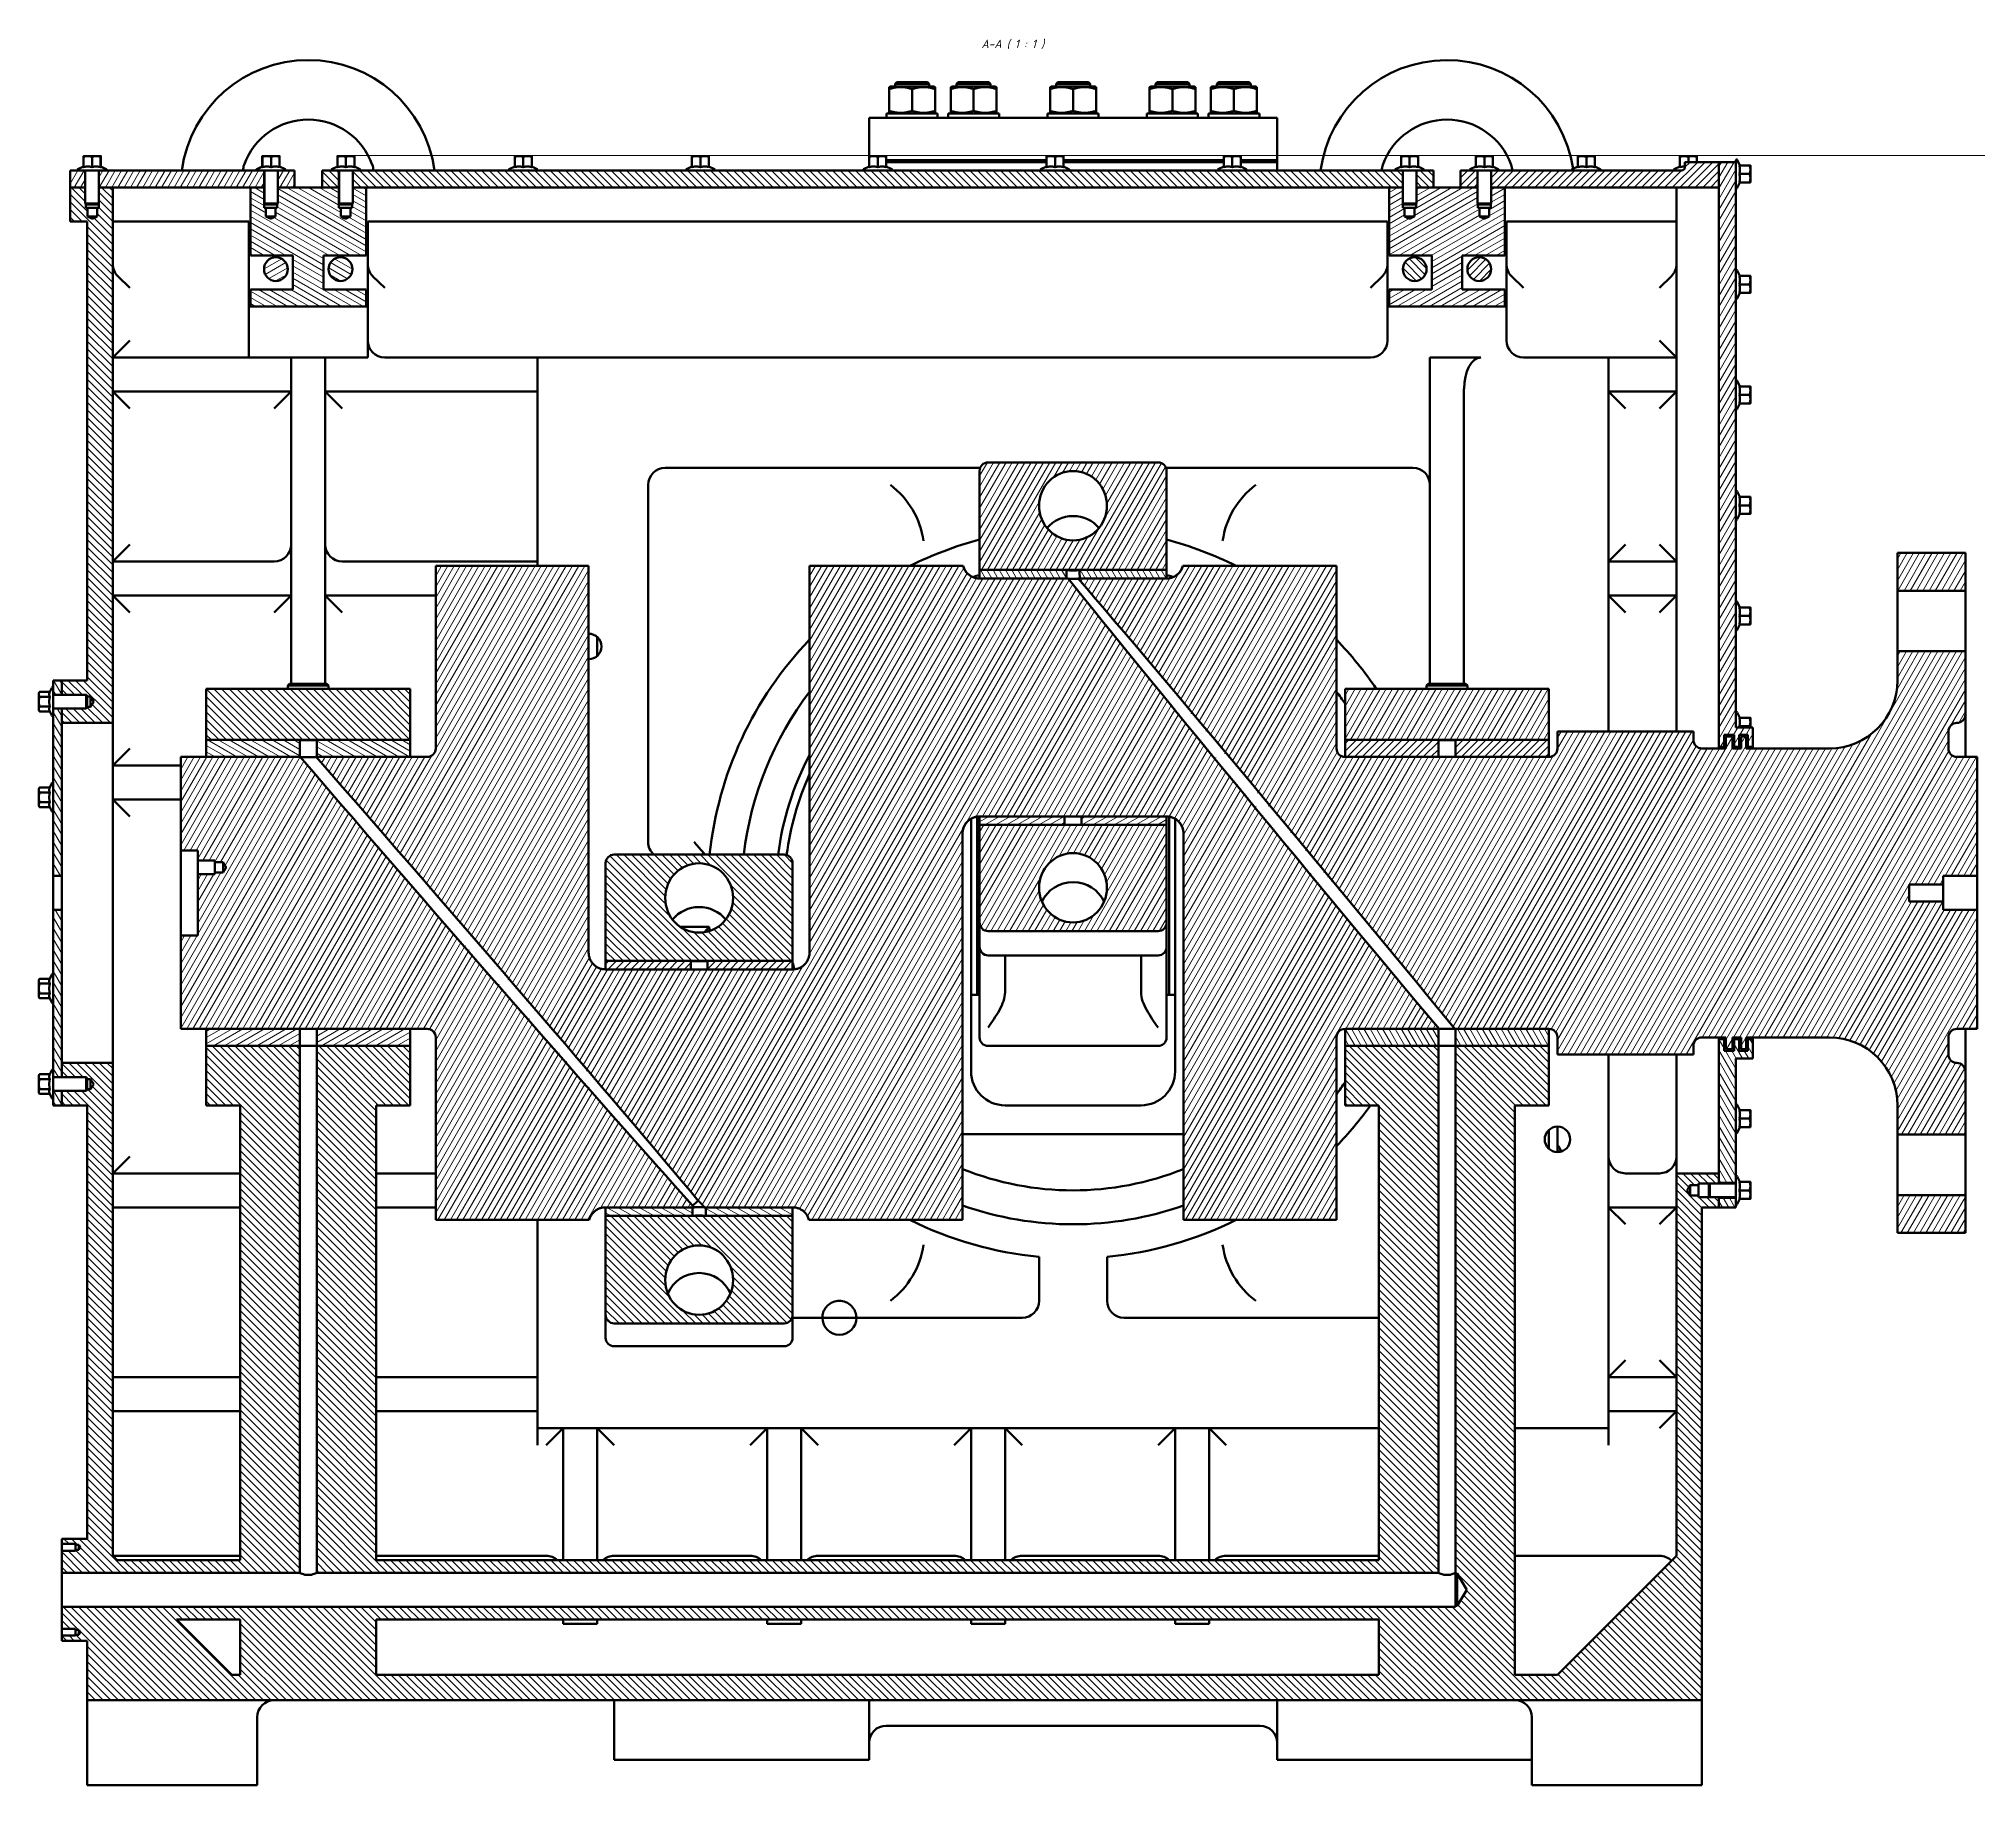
# Model space of a CAD drawing. Header units: millimetres. Extents: x -3927 to 2971, y -407 to 932.
# Drawn here: x -3927 to -2787, y -359 to 669 of the extents above; entities that cross this region are included whole.
import ezdxf

# ---------------------------------------------------------------- set-up
doc = ezdxf.new("R2010")
doc.units = ezdxf.units.MM
for name, color, linetype, lineweight in [('Видимый контур (ГОСТ)', 7, 'Continuous', 50), ('Обозначение (ГОСТ)', 7, 'Continuous', 25), ('Штриховка (ГОСТ)', 7, 'Continuous', 18)]:
    doc.layers.add(name, color=color, linetype=linetype, lineweight=lineweight)
doc.styles.add('Увеличенный текст (ГОСТ)', font='GOST Common Italic.ttf')
pattern_1 = [(135.00021, (0, 0), (-2.2450558, -2.2450723), [])]
pattern_2 = [(59.99998, (0, 0), (-2.74963, 1.587501), [])]
pattern_3 = [(120.00018, (0, 0), (-2.7496258, -1.5875084), [])]
pattern_4 = [(30.00002, (0, 0), (-1.587501, 2.74963), [])]
pattern_5 = [(150.00025, (0, 0), (-1.5874882, -2.7496375), [])]
pattern_6 = [(45, (0, 0), (-2.245064, 2.245064), [])]

msp = doc.modelspace()

# ---------------------------------------------------------------- texts
at = {"layer": 'Обозначение (ГОСТ)', "insert": (-3372.6, 662.5), "char_height": 5, "attachment_point": 7, "style": 'Увеличенный текст (ГОСТ)'}
msp.add_mtext('A-A ( 1 : 1 )', dxfattribs=at)

# ---------------------------------------------------------------- hatches: boundary and pattern name
at = {"layer": 'Штриховка (ГОСТ)'}
h = msp.add_hatch(dxfattribs=at)
h.set_pattern_fill('ANSI31', color=256, scale=25.4, style=0)
h.set_pattern_definition(pattern_6)
edge = h.paths.add_edge_path()
edge.add_line((-3084.8, 591), (-3090.7, 591))
edge.add_line((-3090.7, 591), (-3090.7, 581))
edge.add_line((-3090.7, 581), (-3080.7, 581))
edge.add_line((-3080.7, 581), (-3080.7, 590.4))
edge.add_ellipse((-3081.3, 590.4), major_axis=(0.6, 0), ratio=1, start_angle=0, end_angle=90)
edge.add_line((-3081.3, 591), (-3084.8, 591))
edge = h.paths.add_edge_path()
edge.add_line((-2938.7, 596), (-2958.7, 596))
edge.add_line((-2958.7, 596), (-2958.7, 593))
edge.add_ellipse((-2960.7, 593), major_axis=(0, -2), ratio=1, start_angle=0, end_angle=90, ccw=False)
edge.add_line((-2960.7, 591), (-3068.7, 591))
edge.add_line((-3068.7, 591), (-3072.1, 591))
edge.add_ellipse((-3072.1, 590.4), major_axis=(0, 0.6), ratio=1, start_angle=0, end_angle=90)
edge.add_line((-3072.7, 590.4), (-3072.7, 581))
edge.add_line((-3072.7, 581), (-3064.7, 581))
edge.add_line((-3064.7, 581), (-2938.7, 581))
edge.add_line((-2938.7, 581), (-2938.7, 596))
h = msp.add_hatch(dxfattribs=at)
h.set_pattern_fill('ANSI31', color=256, scale=25.4, angle=15, style=0)
h.set_pattern_definition(pattern_2)
h.paths.add_polyline_path([(-2918.7, 263.3), (-2928.7, 263.3), (-2928.7, 596), (-2938.7, 596), (-2938.7, 581), (-2938.7, 252), (-2935.7, 252), (-2935.7, 259), (-2929.7, 259), (-2929.7, 252), (-2926.7, 252), (-2926.7, 259), (-2921.7, 259), (-2921.7, 252), (-2918.7, 252)])
h = msp.add_hatch(dxfattribs=at)
h.set_pattern_fill('ANSI31', color=256, scale=25.4, angle=15, style=0)
h.set_pattern_definition(pattern_2)
edge = h.paths.add_edge_path()
edge.add_line((-3891.9, 590.7), (-3891.9, 581))
edge.add_line((-3891.9, 581), (-3883.7, 581))
edge.add_line((-3883.7, 581), (-3802.7, 581))
edge.add_line((-3802.7, 581), (-3794.6, 581))
edge.add_line((-3794.6, 581), (-3794.6, 590.7))
edge.add_ellipse((-3795.1, 590.4), major_axis=(0.6, 0), ratio=1, start_angle=28.5547, end_angle=90)
edge.add_line((-3795.1, 591), (-3798.6, 591))
edge.add_line((-3798.6, 591), (-3887.9, 591))
edge.add_line((-3887.9, 591), (-3891.3, 591))
edge.add_ellipse((-3891.3, 590.4), major_axis=(0.287, 0.527), ratio=1, start_angle=28.5547, end_angle=90)
edge = h.paths.add_edge_path()
edge.add_line((-3776.7, 581), (-3776.7, 591))
edge.add_line((-3776.7, 591), (-3782.5, 591))
edge.add_line((-3782.5, 591), (-3785.9, 591))
edge.add_ellipse((-3785.9, 590.4), major_axis=(0, 0.6), ratio=1, start_angle=0, end_angle=90)
edge.add_line((-3786.5, 590.4), (-3786.5, 581))
edge.add_line((-3786.5, 581), (-3776.7, 581))
edge = h.paths.add_edge_path()
edge.add_line((-3908.7, 591), (-3908.7, 581))
edge.add_line((-3908.7, 581), (-3899.9, 581))
edge.add_line((-3899.9, 581), (-3899.9, 590.4))
edge.add_ellipse((-3900.5, 590.4), major_axis=(0.6, 0), ratio=1, start_angle=0, end_angle=90)
edge.add_line((-3900.5, 591), (-3904, 591))
edge.add_line((-3904, 591), (-3908.7, 591))
h = msp.add_hatch(dxfattribs=at)
h.set_pattern_fill('ANSI31', color=256, scale=25.4, angle=90.0002, style=0)
h.set_pattern_definition(pattern_1)
edge = h.paths.add_edge_path()
edge.add_line((-3742.5, 581), (-3734.7, 581))
edge.add_line((-3734.7, 581), (-3132.7, 581))
edge.add_line((-3132.7, 581), (-3124.7, 581))
edge.add_line((-3124.7, 581), (-3124.7, 590.4))
edge.add_ellipse((-3125.3, 590.4), major_axis=(0.6, 0), ratio=1, start_angle=0, end_angle=90)
edge.add_line((-3125.3, 591), (-3128.8, 591))
edge.add_line((-3128.8, 591), (-3738.5, 591))
edge.add_line((-3738.5, 591), (-3741.9, 591))
edge.add_ellipse((-3741.9, 590.4), major_axis=(0, 0.6), ratio=1, start_angle=0, end_angle=90)
edge.add_line((-3742.5, 590.4), (-3742.5, 581))
edge = h.paths.add_edge_path()
edge.add_line((-3760.5, 591), (-3760.5, 581))
edge.add_line((-3760.5, 581), (-3750.6, 581))
edge.add_line((-3750.6, 581), (-3750.6, 590.7))
edge.add_ellipse((-3751.1, 590.4), major_axis=(0.6, 0), ratio=1, start_angle=28.5547, end_angle=90)
edge.add_line((-3751.1, 591), (-3754.6, 591))
edge.add_line((-3754.6, 591), (-3760.5, 591))
edge = h.paths.add_edge_path()
edge.add_line((-3106.7, 581), (-3106.7, 591))
edge.add_line((-3106.7, 591), (-3112.7, 591))
edge.add_line((-3112.7, 591), (-3116.1, 591))
edge.add_ellipse((-3116.1, 590.4), major_axis=(0, 0.6), ratio=1, start_angle=0, end_angle=90)
edge.add_line((-3116.7, 590.4), (-3116.7, 581))
edge.add_line((-3116.7, 581), (-3106.7, 581))
h = msp.add_hatch(dxfattribs=at)
h.set_pattern_fill('ANSI31', color=256, scale=25.4, angle=90.0002, style=0)
h.set_pattern_definition(pattern_1)
edge = h.paths.add_edge_path()
edge.add_line((-3898.6, 569), (-3899.6, 569))
edge.add_line((-3899.6, 569), (-3899.6, 571.3))
edge.add_line((-3899.6, 571.3), (-3899.9, 571.6))
edge.add_line((-3899.9, 571.6), (-3899.9, 581))
edge.add_line((-3899.9, 581), (-3908.7, 581))
edge.add_line((-3908.7, 581), (-3908.7, 561))
edge.add_line((-3908.7, 561), (-3898.7, 561))
edge.add_line((-3898.7, 561), (-3898.7, 291))
edge.add_line((-3898.7, 291), (-3913.7, 291))
edge.add_line((-3913.7, 291), (-3913.7, 282.5))
edge.add_line((-3913.7, 282.5), (-3901.7, 282.5))
edge.add_line((-3901.7, 282.5), (-3899.3, 282.5))
edge.add_line((-3899.3, 282.5), (-3898.7, 281.9))
edge.add_line((-3898.7, 281.9), (-3898.7, 281.5))
edge.add_line((-3898.7, 281.5), (-3896.7, 281.5))
edge.add_line((-3896.7, 281.5), (-3894.9, 278.5))
edge.add_line((-3894.9, 278.5), (-3896.7, 275.5))
edge.add_line((-3896.7, 275.5), (-3898.7, 275.5))
edge.add_line((-3898.7, 275.5), (-3898.7, 275.1))
edge.add_line((-3898.7, 275.1), (-3899.3, 274.5))
edge.add_line((-3899.3, 274.5), (-3901.7, 274.5))
edge.add_line((-3901.7, 274.5), (-3913.7, 274.5))
edge.add_line((-3913.7, 274.5), (-3913.7, 266))
edge.add_line((-3913.7, 266), (-3883.7, 266))
edge.add_line((-3883.7, 266), (-3883.7, 581))
edge.add_line((-3883.7, 581), (-3891.9, 581))
edge.add_line((-3891.9, 581), (-3891.9, 569))
edge.add_line((-3891.9, 569), (-3892.9, 569))
edge.add_line((-3892.9, 569), (-3892.9, 564))
edge.add_spline(control_points=[(-3892.9, 564), (-3895.7, 562.4), (-3898.6, 564)], knot_values=[0, 0, 0, 0.614626, 0.614626, 0.614626], weights=[1, 3, 1], degree=2, periodic=0)
edge.add_line((-3898.6, 564), (-3898.6, 569))
h.paths.add_polyline_path([(-3773.7, -234), (-3773.7, 76), (-3828.7, 76), (-3828.7, 41), (-3808.7, 41), (-3808.7, -226.5), (-3881.2, -226.5), (-3883.7, -224), (-3883.7, 66), (-3913.7, 66), (-3913.7, 57.5), (-3901.7, 57.5), (-3899.3, 57.5), (-3898.7, 56.9), (-3898.7, 56.5), (-3896.7, 56.5), (-3894.9, 53.5), (-3896.7, 50.5), (-3898.7, 50.5), (-3898.7, 50.1), (-3899.3, 49.5), (-3901.7, 49.5), (-3913.7, 49.5), (-3913.7, 41), (-3898.7, 41), (-3898.7, -214), (-3913.7, -214), (-3913.7, -217), (-3905.7, -217), (-3905.7, -217.5), (-3903.7, -217.5), (-3902.8, -219), (-3903.7, -220.5), (-3905.7, -220.5), (-3905.7, -221), (-3913.7, -221), (-3913.7, -234)])
edge = h.paths.add_edge_path()
edge.add_line((-3092.7, -234.5), (-3087, -244))
edge.add_line((-3087, -244), (-3092.7, -253.5))
edge.add_line((-3092.7, -253.5), (-3093.7, -253.5))
edge.add_line((-3093.7, -253.5), (-3093.7, -254))
edge.add_line((-3093.7, -254), (-3913.7, -254))
edge.add_line((-3913.7, -254), (-3913.7, -267))
edge.add_line((-3913.7, -267), (-3905.7, -267))
edge.add_line((-3905.7, -267), (-3905.7, -267.5))
edge.add_line((-3905.7, -267.5), (-3903.7, -267.5))
edge.add_line((-3903.7, -267.5), (-3902.8, -269))
edge.add_line((-3902.8, -269), (-3903.7, -270.5))
edge.add_line((-3903.7, -270.5), (-3905.7, -270.5))
edge.add_line((-3905.7, -270.5), (-3905.7, -271))
edge.add_line((-3905.7, -271), (-3913.7, -271))
edge.add_line((-3913.7, -271), (-3913.7, -274))
edge.add_line((-3913.7, -274), (-3898.7, -274))
edge.add_line((-3898.7, -274), (-3898.7, -309))
edge.add_line((-3898.7, -309), (-2948.7, -309))
edge.add_line((-2948.7, -309), (-2948.7, -19))
edge.add_line((-2948.7, -19), (-2938.7, -19))
edge.add_line((-2938.7, -19), (-2938.7, -13.5))
edge.add_line((-2938.7, -13.5), (-2938.7, -13))
edge.add_line((-2938.7, -13), (-2944.1, -13))
edge.add_line((-2944.1, -13), (-2944.1, -13))
edge.add_line((-2944.1, -13), (-2950.7, -13))
edge.add_line((-2950.7, -13), (-2950.7, -12))
edge.add_line((-2950.7, -12), (-2955.7, -12))
edge.add_spline(control_points=[(-2955.7, -12), (-2957.5, -9), (-2955.7, -6)], knot_values=[0, 0, 0, 0.670453, 0.670453, 0.670453], weights=[1, 7.212149, 1], degree=2, periodic=0)
edge.add_line((-2955.7, -6), (-2950.7, -6))
edge.add_line((-2950.7, -6), (-2950.7, -5))
edge.add_line((-2950.7, -5), (-2944.1, -5))
edge.add_line((-2944.1, -5), (-2944.1, -5))
edge.add_line((-2944.1, -5), (-2938.7, -5))
edge.add_line((-2938.7, -5), (-2938.7, -4.5))
edge.add_line((-2938.7, -4.5), (-2938.7, 1))
edge.add_line((-2938.7, 1), (-2963.7, 1))
edge.add_line((-2963.7, 1), (-2963.7, -224))
edge.add_line((-2963.7, -224), (-3033.7, -294))
edge.add_line((-3033.7, -294), (-3058.7, -294))
edge.add_line((-3058.7, -294), (-3058.7, 41))
edge.add_line((-3058.7, 41), (-3038.7, 41))
edge.add_line((-3038.7, 41), (-3038.7, 76))
edge.add_line((-3038.7, 76), (-3093.7, 76))
edge.add_line((-3093.7, 76), (-3093.7, -234))
edge.add_line((-3093.7, -234), (-3093.7, -234.5))
edge.add_line((-3093.7, -234.5), (-3092.7, -234.5))
h.paths.add_polyline_path([(-3728.7, -261.5), (-3138.7, -261.5), (-3138.7, -294), (-3728.7, -294)], flags=0)
h.paths.add_polyline_path([(-3813.7, -294), (-3846.2, -261.5), (-3808.7, -261.5), (-3808.7, -294)], flags=0)
h.paths.add_polyline_path([(-3708.7, 41), (-3708.7, 76), (-3763.7, 76), (-3763.7, -234), (-3103.7, -234), (-3103.7, 76), (-3158.7, 76), (-3158.7, 41), (-3138.7, 41), (-3138.7, -226.5), (-3728.7, -226.5), (-3728.7, 41)])
h = msp.add_hatch(dxfattribs=at)
h.set_pattern_fill('ANSI31', color=256, scale=25.4, angle=105.0002, style=0)
h.set_pattern_definition(pattern_5)
edge = h.paths.add_edge_path()
edge.add_line((-3777.7, 541), (-3777.7, 521))
edge.add_line((-3777.7, 521), (-3802.7, 521))
edge.add_line((-3802.7, 521), (-3802.7, 511))
edge.add_line((-3802.7, 511), (-3734.7, 511))
edge.add_line((-3734.7, 511), (-3734.7, 521))
edge.add_line((-3734.7, 521), (-3759.7, 521))
edge.add_line((-3759.7, 521), (-3759.7, 541))
edge.add_line((-3759.7, 541), (-3734.7, 541))
edge.add_line((-3734.7, 541), (-3734.7, 581))
edge.add_line((-3734.7, 581), (-3742.5, 581))
edge.add_line((-3742.5, 581), (-3742.5, 571.6))
edge.add_line((-3742.5, 571.6), (-3742.9, 571.3))
edge.add_line((-3742.9, 571.3), (-3742.9, 569))
edge.add_line((-3742.9, 569), (-3743.9, 569))
edge.add_line((-3743.9, 569), (-3743.9, 564))
edge.add_spline(control_points=[(-3743.9, 564), (-3746.7, 562.4), (-3749.6, 564)], knot_values=[0, 0, 0, 0.614626, 0.614626, 0.614626], weights=[1, 3, 1], degree=2, periodic=0)
edge.add_line((-3749.6, 564), (-3749.6, 569))
edge.add_line((-3749.6, 569), (-3750.6, 569))
edge.add_line((-3750.6, 569), (-3750.6, 581))
edge.add_line((-3750.6, 581), (-3760.5, 581))
edge.add_line((-3760.5, 581), (-3776.7, 581))
edge.add_line((-3776.7, 581), (-3786.5, 581))
edge.add_line((-3786.5, 581), (-3786.5, 571.6))
edge.add_line((-3786.5, 571.6), (-3786.9, 571.3))
edge.add_line((-3786.9, 571.3), (-3786.9, 569))
edge.add_line((-3786.9, 569), (-3787.9, 569))
edge.add_line((-3787.9, 569), (-3787.9, 564))
edge.add_spline(control_points=[(-3787.9, 564), (-3790.7, 562.4), (-3793.6, 564)], knot_values=[0, 0, 0, 0.614626, 0.614626, 0.614626], weights=[1, 3, 1], degree=2, periodic=0)
edge.add_line((-3793.6, 564), (-3793.6, 569))
edge.add_line((-3793.6, 569), (-3794.6, 569))
edge.add_line((-3794.6, 569), (-3794.6, 581))
edge.add_line((-3794.6, 581), (-3802.7, 581))
edge.add_line((-3802.7, 581), (-3802.7, 541))
edge.add_line((-3802.7, 541), (-3777.7, 541))
h = msp.add_hatch(dxfattribs=at)
h.set_pattern_fill('ANSI31', color=256, scale=25.4, angle=-15, style=0)
h.set_pattern_definition(pattern_4)
edge = h.paths.add_edge_path()
edge.add_line((-3107.7, 541), (-3107.7, 521))
edge.add_line((-3107.7, 521), (-3132.7, 521))
edge.add_line((-3132.7, 521), (-3132.7, 511))
edge.add_line((-3132.7, 511), (-3064.7, 511))
edge.add_line((-3064.7, 511), (-3064.7, 521))
edge.add_line((-3064.7, 521), (-3089.7, 521))
edge.add_line((-3089.7, 521), (-3089.7, 541))
edge.add_line((-3089.7, 541), (-3064.7, 541))
edge.add_line((-3064.7, 541), (-3064.7, 581))
edge.add_line((-3064.7, 581), (-3072.7, 581))
edge.add_line((-3072.7, 581), (-3072.7, 571.6))
edge.add_line((-3072.7, 571.6), (-3072.9, 571.5))
edge.add_line((-3072.9, 571.5), (-3072.9, 569))
edge.add_line((-3072.9, 569), (-3073.9, 569))
edge.add_line((-3073.9, 569), (-3073.9, 564))
edge.add_spline(control_points=[(-3073.9, 564), (-3076.7, 562.4), (-3079.6, 564)], knot_values=[0, 0, 0, 0.614626, 0.614626, 0.614626], weights=[1, 3, 1], degree=2, periodic=0)
edge.add_line((-3079.6, 564), (-3079.6, 569))
edge.add_line((-3079.6, 569), (-3080.6, 569))
edge.add_line((-3080.6, 569), (-3080.6, 571.5))
edge.add_line((-3080.6, 571.5), (-3080.7, 571.6))
edge.add_line((-3080.7, 571.6), (-3080.7, 581))
edge.add_line((-3080.7, 581), (-3090.7, 581))
edge.add_line((-3090.7, 581), (-3106.7, 581))
edge.add_line((-3106.7, 581), (-3116.7, 581))
edge.add_line((-3116.7, 581), (-3116.7, 571.6))
edge.add_line((-3116.7, 571.6), (-3116.9, 571.5))
edge.add_line((-3116.9, 571.5), (-3116.9, 569))
edge.add_line((-3116.9, 569), (-3117.9, 569))
edge.add_line((-3117.9, 569), (-3117.9, 564))
edge.add_spline(control_points=[(-3117.9, 564), (-3120.7, 562.4), (-3123.6, 564)], knot_values=[0, 0, 0, 0.614626, 0.614626, 0.614626], weights=[1, 3, 1], degree=2, periodic=0)
edge.add_line((-3123.6, 564), (-3123.6, 569))
edge.add_line((-3123.6, 569), (-3124.6, 569))
edge.add_line((-3124.6, 569), (-3124.6, 571.5))
edge.add_line((-3124.6, 571.5), (-3124.7, 571.6))
edge.add_line((-3124.7, 571.6), (-3124.7, 581))
edge.add_line((-3124.7, 581), (-3132.7, 581))
edge.add_line((-3132.7, 581), (-3132.7, 541))
edge.add_line((-3132.7, 541), (-3107.7, 541))
h = msp.add_hatch(dxfattribs=at)
h.set_pattern_fill('ANSI31', color=256, scale=25.4, angle=-15, style=0)
h.set_pattern_definition(pattern_4)
edge = h.paths.add_edge_path()
edge.add_ellipse((-3787.7, 533), major_axis=(7, 0), ratio=1, start_angle=0, end_angle=360)
h = msp.add_hatch(dxfattribs=at)
h.set_pattern_fill('ANSI31', color=256, scale=25.4, angle=105.0002, style=0)
h.set_pattern_definition(pattern_5)
edge = h.paths.add_edge_path()
edge.add_ellipse((-3749.7, 533), major_axis=(0, 7), ratio=1, start_angle=0, end_angle=360)
h = msp.add_hatch(dxfattribs=at)
h.set_pattern_fill('ANSI31', color=256, scale=25.4, angle=90.0002, style=0)
h.set_pattern_definition(pattern_1)
edge = h.paths.add_edge_path()
edge.add_ellipse((-3117.7, 533), major_axis=(0, 7), ratio=1, start_angle=0, end_angle=360)
h = msp.add_hatch(dxfattribs=at)
h.set_pattern_fill('ANSI31', color=256, scale=25.4, style=0)
h.set_pattern_definition(pattern_6)
edge = h.paths.add_edge_path()
edge.add_ellipse((-3079.7, 533), major_axis=(-7, 0), ratio=1, start_angle=0, end_angle=360)
h = msp.add_hatch(dxfattribs=at)
h.set_pattern_fill('ANSI31', color=256, scale=25.4, angle=15, style=0)
h.set_pattern_definition(pattern_2)
edge = h.paths.add_edge_path()
edge.add_ellipse((-3268.7, 148.6), major_axis=(0, -5.11), ratio=0.978693, start_angle=0, end_angle=90)
edge.add_line((-3263.7, 148.6), (-3263.7, 206))
edge.add_line((-3263.7, 206), (-3313.8, 206))
edge.add_line((-3313.8, 206), (-3323.7, 206))
edge.add_line((-3323.7, 206), (-3373.7, 206))
edge.add_line((-3373.7, 206), (-3373.7, 148.6))
edge.add_ellipse((-3368.7, 148.6), major_axis=(0, -5.11), ratio=0.978693, start_angle=270, end_angle=360)
edge.add_line((-3368.7, 143.5), (-3268.7, 143.5))
edge = h.paths.add_edge_path(flags=0)
edge.add_ellipse((-3318.7, 169), major_axis=(0, -20.4), ratio=0.978693, start_angle=0, end_angle=360)
edge = h.paths.add_edge_path()
edge.add_ellipse((-3268.7, 414.2), major_axis=(0, 5.11), ratio=0.978693, start_angle=270, end_angle=360)
edge.add_line((-3268.7, 419.3), (-3368.7, 419.3))
edge.add_ellipse((-3368.7, 414.2), major_axis=(0, 5.11), ratio=0.978693, start_angle=0, end_angle=90)
edge.add_line((-3373.7, 414.2), (-3373.7, 356))
edge.add_line((-3373.7, 356), (-3322.6, 356))
edge.add_line((-3322.6, 356), (-3314.9, 356))
edge.add_line((-3314.9, 356), (-3263.7, 356))
edge.add_line((-3263.7, 356), (-3263.7, 414.2))
edge = h.paths.add_edge_path(flags=0)
edge.add_ellipse((-3318.7, 393.8), major_axis=(0, -20.4), ratio=0.978693, start_angle=0, end_angle=360)
h = msp.add_hatch(dxfattribs=at)
h.set_pattern_fill('ANSI31', color=256, scale=25.4, angle=15, style=0)
h.set_pattern_definition(pattern_2)
edge = h.paths.add_edge_path()
edge.add_line((-3843.7, 86), (-3828.7, 86))
edge.add_line((-3828.7, 86), (-3773.7, 86))
edge.add_line((-3773.7, 86), (-3763.7, 86))
edge.add_line((-3763.7, 86), (-3708.7, 86))
edge.add_line((-3708.7, 86), (-3698.7, 86))
edge.add_ellipse((-3698.7, 81), major_axis=(5, 0), ratio=1, start_angle=0, end_angle=90, ccw=False)
edge.add_line((-3693.7, 81), (-3693.7, -26.4))
edge.add_line((-3693.7, -26.4), (-3603.4, -26.4))
edge.add_spline(control_points=[(-3603.4, -26.4), (-3603.3, -25.9), (-3603.1, -25.5), (-3602.7, -24.6), (-3602.4, -24), (-3601.7, -22.8), (-3601.2, -22.3), (-3600.4, -21.5), (-3599.8, -21), (-3598.7, -20.3), (-3598.1, -20), (-3597, -19.5), (-3596.3, -19.3), (-3595, -19), (-3594.3, -19), (-3593.7, -19)], knot_values=[1.728231, 1.728231, 1.728231, 1.728231, 1.851548, 1.851548, 2.03672, 2.03672, 2.221893, 2.221893, 2.407028, 2.407028, 2.592163, 2.592163, 2.777263, 2.777263, 2.962362, 2.962362, 2.962362, 2.962362], degree=3, periodic=0)
edge.add_line((-3593.7, -19), (-3542.6, -19))
edge.add_line((-3542.6, -19), (-3541.7, -19))
edge.add_spline(control_points=[(-3541.7, -19), (-3542.1, -18.5), (-3542.5, -18)], knot_values=[0.507704, 0.507704, 0.507704, 0.634379, 0.634379, 0.634379], weights=[1.001891, 1.001901, 1.001798], degree=2, periodic=0)
edge.add_ellipse((-3699.3, 166), major_axis=(-195.1, 224.8), ratio=0.012686, start_angle=1.8466, end_angle=179.4776, ccw=False)
edge.add_line((-3773.4, 246), (-3773.7, 246))
edge.add_line((-3773.7, 246), (-3828.7, 246))
edge.add_line((-3828.7, 246), (-3843.7, 246))
edge.add_line((-3843.7, 246), (-3843.7, 191))
edge.add_line((-3843.7, 191), (-3833.7, 191))
edge.add_line((-3833.7, 191), (-3833.7, 185))
edge.add_line((-3833.7, 185), (-3823.7, 185))
edge.add_line((-3823.7, 185), (-3823.7, 184))
edge.add_line((-3823.7, 184), (-3818.7, 184))
edge.add_spline(control_points=[(-3818.7, 184), (-3818, 182.7), (-3817.4, 181.7), (-3817.1, 181.2), (-3817.1, 180.9), (-3817.2, 180.5), (-3817.8, 179.5), (-3818.7, 178)], knot_values=[0, 0, 0, 0.041382, 0.110619, 0.290034, 0.504446, 0.630097, 0.68302, 0.68302, 0.68302], weights=[1, 1.66076, 3.213007, 5.897253, 6.845081, 4.25449, 1.845032, 1], degree=2, periodic=0)
edge.add_line((-3818.7, 178), (-3823.7, 178))
edge.add_line((-3823.7, 178), (-3823.7, 177))
edge.add_line((-3823.7, 177), (-3833.7, 177))
edge.add_line((-3833.7, 177), (-3833.7, 141))
edge.add_line((-3833.7, 141), (-3843.7, 141))
edge.add_line((-3843.7, 141), (-3843.7, 86))
h.paths.add_polyline_path([(-2833.7, 366), (-2833.7, 343.8), (-2793.7, 343.8), (-2793.7, 366)])
h.paths.add_polyline_path([(-2833.7, -11.8), (-2833.7, -34), (-2793.7, -34), (-2793.7, -11.8)])
edge = h.paths.add_edge_path()
edge.add_spline(control_points=[(-3263.7, 211), (-3263.1, 211), (-3262.4, 210.9), (-3261.1, 210.7), (-3260.5, 210.5), (-3259.3, 210), (-3258.7, 209.7), (-3257.6, 209), (-3257.1, 208.5), (-3256.2, 207.6), (-3255.8, 207.1), (-3255, 206), (-3254.7, 205.4), (-3254.3, 204.3), (-3254.1, 203.6), (-3253.8, 202.3), (-3253.7, 201.6), (-3253.7, 201)], knot_values=[2.962362, 2.962362, 2.962362, 2.962362, 3.147462, 3.147462, 3.332561, 3.332561, 3.517697, 3.517697, 3.702832, 3.702832, 3.888004, 3.888004, 4.073177, 4.073177, 4.258372, 4.258372, 4.443567, 4.443567, 4.443567, 4.443567], degree=3, periodic=0)
edge.add_line((-3253.7, 201), (-3253.7, -26.4))
edge.add_line((-3253.7, -26.4), (-3163.7, -26.4))
edge.add_line((-3163.7, -26.4), (-3163.7, 81))
edge.add_ellipse((-3158.7, 81), major_axis=(0, 5), ratio=1, start_angle=0, end_angle=90, ccw=False)
edge.add_line((-3158.7, 86), (-3103.7, 86))
edge.add_line((-3103.7, 86), (-3103.4, 86))
edge.add_ellipse((-3165.1, 166), major_axis=(190.1, -229), ratio=0.012925, start_angle=180.5286, end_angle=357.9475, ccw=False)
edge.add_line((-3321.6, 351), (-3322.6, 351))
edge.add_line((-3322.6, 351), (-3373.7, 351))
edge.add_spline(control_points=[(-3373.7, 351), (-3374.3, 351), (-3375, 351), (-3376.3, 351.3), (-3377, 351.5), (-3378.1, 352), (-3378.7, 352.3), (-3379.8, 353), (-3380.4, 353.5), (-3381.2, 354.3), (-3381.7, 354.8), (-3382.4, 356), (-3382.7, 356.6), (-3383.1, 357.5), (-3383.3, 357.9), (-3383.4, 358.4)], knot_values=[2.962362, 2.962362, 2.962362, 2.962362, 3.147462, 3.147462, 3.332561, 3.332561, 3.517697, 3.517697, 3.702832, 3.702832, 3.888004, 3.888004, 4.073177, 4.073177, 4.196494, 4.196494, 4.196494, 4.196494], degree=3, periodic=0)
edge.add_line((-3383.4, 358.4), (-3473.7, 358.4))
edge.add_line((-3473.7, 358.4), (-3473.7, 131))
edge.add_spline(control_points=[(-3473.7, 131), (-3473.7, 130.4), (-3473.8, 129.7), (-3474.1, 128.4), (-3474.3, 127.7), (-3474.7, 126.6), (-3475, 126), (-3475.8, 124.9), (-3476.2, 124.4), (-3477.1, 123.5), (-3477.6, 123), (-3478.7, 122.3), (-3479.3, 122), (-3480.5, 121.5), (-3481.1, 121.3), (-3482.4, 121.1), (-3483.1, 121), (-3483.7, 121)], knot_values=[1.481158, 1.481158, 1.481158, 1.481158, 1.666353, 1.666353, 1.851548, 1.851548, 2.03672, 2.03672, 2.221893, 2.221893, 2.407028, 2.407028, 2.592163, 2.592163, 2.777263, 2.777263, 2.962362, 2.962362, 2.962362, 2.962362], degree=3, periodic=0)
edge.add_line((-3483.7, 121), (-3533.8, 121))
edge.add_line((-3533.8, 121), (-3543.7, 121))
edge.add_line((-3543.7, 121), (-3593.7, 121))
edge.add_spline(control_points=[(-3593.7, 121), (-3594.3, 121), (-3595, 121.1), (-3596.3, 121.3), (-3597, 121.5), (-3598.1, 122), (-3598.7, 122.3), (-3599.8, 123), (-3600.4, 123.5), (-3601.2, 124.4), (-3601.7, 124.9), (-3602.4, 126), (-3602.7, 126.6), (-3603.2, 127.7), (-3603.4, 128.4), (-3603.7, 129.7), (-3603.7, 130.4), (-3603.7, 131)], knot_values=[2.962362, 2.962362, 2.962362, 2.962362, 3.147462, 3.147462, 3.332561, 3.332561, 3.517697, 3.517697, 3.702832, 3.702832, 3.888004, 3.888004, 4.073177, 4.073177, 4.258372, 4.258372, 4.443567, 4.443567, 4.443567, 4.443567], degree=3, periodic=0)
edge.add_line((-3603.7, 131), (-3603.7, 358.4))
edge.add_line((-3603.7, 358.4), (-3693.7, 358.4))
edge.add_line((-3693.7, 358.4), (-3693.7, 251))
edge.add_ellipse((-3698.7, 251), major_axis=(0, -5), ratio=1, start_angle=0, end_angle=90, ccw=False)
edge.add_line((-3698.7, 246), (-3708.7, 246))
edge.add_line((-3708.7, 246), (-3763.7, 246))
edge.add_line((-3763.7, 246), (-3764, 246))
edge.add_ellipse((-3699.3, 166), major_axis=(-195.1, 224.8), ratio=0.012686, start_angle=180.5224, end_angle=358.027, ccw=False)
edge.add_spline(control_points=[(-3539.2, -15.1), (-3537.4, -16.9), (-3535.5, -19)], knot_values=[0.402733, 0.402733, 0.402733, 0.923261, 0.923261, 0.923261], weights=[1.001798, 1.002222, 1.00074], degree=2, periodic=0)
edge.add_line((-3535.5, -19), (-3534.8, -19))
edge.add_line((-3534.8, -19), (-3483.7, -19))
edge.add_spline(control_points=[(-3483.7, -19), (-3483.1, -19), (-3482.4, -19), (-3481.1, -19.3), (-3480.5, -19.5), (-3479.3, -20), (-3478.7, -20.3), (-3477.6, -21), (-3477.1, -21.5), (-3476.2, -22.3), (-3475.8, -22.8), (-3475, -24), (-3474.7, -24.6), (-3474.3, -25.5), (-3474.2, -25.9), (-3474.1, -26.4)], knot_values=[2.962362, 2.962362, 2.962362, 2.962362, 3.147462, 3.147462, 3.332561, 3.332561, 3.517697, 3.517697, 3.702832, 3.702832, 3.888004, 3.888004, 4.073177, 4.073177, 4.196494, 4.196494, 4.196494, 4.196494], degree=3, periodic=0)
edge.add_line((-3474.1, -26.4), (-3383.7, -26.4))
edge.add_line((-3383.7, -26.4), (-3383.7, 201))
edge.add_spline(control_points=[(-3383.7, 201), (-3383.7, 201.6), (-3383.7, 202.3), (-3383.4, 203.6), (-3383.2, 204.3), (-3382.7, 205.4), (-3382.4, 206), (-3381.7, 207.1), (-3381.2, 207.6), (-3380.4, 208.5), (-3379.8, 209), (-3378.7, 209.7), (-3378.1, 210), (-3377, 210.5), (-3376.3, 210.7), (-3375, 210.9), (-3374.3, 211), (-3373.7, 211)], knot_values=[1.481158, 1.481158, 1.481158, 1.481158, 1.666353, 1.666353, 1.851548, 1.851548, 2.03672, 2.03672, 2.221893, 2.221893, 2.407028, 2.407028, 2.592163, 2.592163, 2.777263, 2.777263, 2.962362, 2.962362, 2.962362, 2.962362], degree=3, periodic=0)
edge.add_line((-3373.7, 211), (-3323.7, 211))
edge.add_line((-3323.7, 211), (-3313.8, 211))
edge.add_line((-3313.8, 211), (-3263.7, 211))
edge = h.paths.add_edge_path()
edge.add_spline(control_points=[(-3254.1, 358.4), (-3254.2, 357.9), (-3254.3, 357.5), (-3254.7, 356.6), (-3255, 356), (-3255.8, 354.8), (-3256.2, 354.3), (-3257.1, 353.5), (-3257.6, 353), (-3258.7, 352.3), (-3259.3, 352), (-3260.5, 351.5), (-3261.1, 351.3), (-3262.4, 351), (-3263.1, 351), (-3263.7, 351)], knot_values=[1.728231, 1.728231, 1.728231, 1.728231, 1.851548, 1.851548, 2.03672, 2.03672, 2.221893, 2.221893, 2.407028, 2.407028, 2.592163, 2.592163, 2.777263, 2.777263, 2.962362, 2.962362, 2.962362, 2.962362], degree=3, periodic=0)
edge.add_line((-3263.7, 351), (-3314.8, 351))
edge.add_line((-3314.8, 351), (-3315.7, 351))
edge.add_ellipse((-3165.1, 166), major_axis=(190.1, -229), ratio=0.012925, start_angle=1.9223, end_angle=179.447, ccw=False)
edge.add_line((-3094.1, 86), (-3093.7, 86))
edge.add_line((-3093.7, 86), (-3038.7, 86))
edge.add_ellipse((-3038.7, 81), major_axis=(5, 0), ratio=1, start_angle=0, end_angle=90, ccw=False)
edge.add_line((-3033.7, 81), (-3033.7, 71))
edge.add_line((-3033.7, 71), (-2953.7, 71))
edge.add_line((-2953.7, 71), (-2953.7, 76))
edge.add_ellipse((-2948.7, 76), major_axis=(0, 5), ratio=1, start_angle=0, end_angle=90, ccw=False)
edge.add_line((-2948.7, 81), (-2934.7, 81))
edge.add_line((-2934.7, 81), (-2934.7, 74))
edge.add_line((-2934.7, 74), (-2930.7, 74))
edge.add_line((-2930.7, 74), (-2930.7, 81))
edge.add_line((-2930.7, 81), (-2925.7, 81))
edge.add_line((-2925.7, 81), (-2925.7, 74))
edge.add_line((-2925.7, 74), (-2922.7, 74))
edge.add_line((-2922.7, 74), (-2922.7, 81))
edge.add_line((-2922.7, 81), (-2873.7, 81))
edge.add_ellipse((-2873.7, 41), major_axis=(40, 0), ratio=1, start_angle=0, end_angle=90, ccw=False)
edge.add_line((-2833.7, 41), (-2833.7, 23.8))
edge.add_line((-2833.7, 23.8), (-2793.7, 23.8))
edge.add_line((-2793.7, 23.8), (-2793.7, 61))
edge.add_ellipse((-2798.7, 61), major_axis=(0, 5), ratio=1, start_angle=270, end_angle=360)
edge.add_ellipse((-2798.7, 71), major_axis=(-5, 0), ratio=1, start_angle=0, end_angle=90, ccw=False)
edge.add_line((-2803.7, 71), (-2803.7, 81))
edge.add_ellipse((-2798.7, 81), major_axis=(0, 5), ratio=1, start_angle=0, end_angle=90, ccw=False)
edge.add_line((-2798.7, 86), (-2786.7, 86))
edge.add_line((-2786.7, 86), (-2786.7, 156))
edge.add_line((-2786.7, 156), (-2806.7, 156))
edge.add_line((-2806.7, 156), (-2806.7, 161))
edge.add_line((-2806.7, 161), (-2826.7, 161))
edge.add_line((-2826.7, 161), (-2826.7, 171))
edge.add_line((-2826.7, 171), (-2806.7, 171))
edge.add_line((-2806.7, 171), (-2806.7, 176))
edge.add_line((-2806.7, 176), (-2786.7, 176))
edge.add_line((-2786.7, 176), (-2786.7, 246))
edge.add_line((-2786.7, 246), (-2798.7, 246))
edge.add_ellipse((-2798.7, 251), major_axis=(-5, 0), ratio=1, start_angle=0, end_angle=90, ccw=False)
edge.add_line((-2803.7, 251), (-2803.7, 261))
edge.add_ellipse((-2798.7, 261), major_axis=(0, 5), ratio=1, start_angle=0, end_angle=90, ccw=False)
edge.add_ellipse((-2798.7, 271), major_axis=(5, 0), ratio=1, start_angle=270, end_angle=360)
edge.add_line((-2793.7, 271), (-2793.7, 308.2))
edge.add_line((-2793.7, 308.2), (-2833.7, 308.2))
edge.add_line((-2833.7, 308.2), (-2833.7, 291))
edge.add_ellipse((-2873.7, 291), major_axis=(0, -40), ratio=1, start_angle=0, end_angle=90, ccw=False)
edge.add_line((-2873.7, 251), (-2922.7, 251))
edge.add_line((-2922.7, 251), (-2922.7, 258))
edge.add_line((-2922.7, 258), (-2925.7, 258))
edge.add_line((-2925.7, 258), (-2925.7, 251))
edge.add_line((-2925.7, 251), (-2930.7, 251))
edge.add_line((-2930.7, 251), (-2930.7, 258))
edge.add_line((-2930.7, 258), (-2934.7, 258))
edge.add_line((-2934.7, 258), (-2934.7, 251))
edge.add_line((-2934.7, 251), (-2948.7, 251))
edge.add_ellipse((-2948.7, 256), major_axis=(-5, 0), ratio=1, start_angle=0, end_angle=90, ccw=False)
edge.add_line((-2953.7, 256), (-2953.7, 261))
edge.add_line((-2953.7, 261), (-3033.7, 261))
edge.add_line((-3033.7, 261), (-3033.7, 251))
edge.add_ellipse((-3038.7, 251), major_axis=(0, -5), ratio=1, start_angle=0, end_angle=90, ccw=False)
edge.add_line((-3038.7, 246), (-3093.7, 246))
edge.add_line((-3093.7, 246), (-3103.7, 246))
edge.add_line((-3103.7, 246), (-3158.7, 246))
edge.add_ellipse((-3158.7, 251), major_axis=(-5, 0), ratio=1, start_angle=0, end_angle=90, ccw=False)
edge.add_line((-3163.7, 251), (-3163.7, 358.4))
edge.add_line((-3163.7, 358.4), (-3254.1, 358.4))
h = msp.add_hatch(dxfattribs=at)
h.set_pattern_fill('ANSI31', color=256, scale=25.4, angle=75.0002, style=0)
h.set_pattern_definition(pattern_3)
edge = h.paths.add_edge_path()
edge.add_ellipse((-3318.7, 166), major_axis=(0, -297.6), ratio=0.016798, start_angle=178.7866, end_angle=178.8391)
edge.add_line((-3314.9, 356), (-3263.7, 356))
edge.add_line((-3263.7, 356), (-3263.7, 351))
edge.add_line((-3263.7, 351), (-3314.8, 351))
edge = h.paths.add_edge_path()
edge.add_ellipse((-3318.7, 166), major_axis=(0, -297.6), ratio=0.016798, start_angle=181.1609, end_angle=181.2134)
edge.add_line((-3322.6, 351), (-3373.7, 351))
edge.add_line((-3373.7, 351), (-3373.7, 356))
edge.add_line((-3373.7, 356), (-3322.6, 356))
h = msp.add_hatch(dxfattribs=at)
h.set_pattern_fill('ANSI31', color=256, scale=25.4, angle=75.0002, style=0)
h.set_pattern_definition(pattern_3)
edge = h.paths.add_edge_path()
edge.add_line((-3918.7, 58.1), (-3918.7, 61.6))
edge.add_line((-3918.7, 61.6), (-3918.7, 156))
edge.add_line((-3918.7, 156), (-3913.7, 156))
edge.add_line((-3913.7, 156), (-3913.7, 66))
edge.add_line((-3913.7, 66), (-3913.7, 57.5))
edge.add_line((-3913.7, 57.5), (-3918.1, 57.5))
edge.add_ellipse((-3918.1, 58.1), major_axis=(-0.6, 0), ratio=1, start_angle=0, end_angle=90, ccw=False)
edge = h.paths.add_edge_path()
edge.add_line((-3918.7, 270.4), (-3918.7, 273.9))
edge.add_ellipse((-3918.1, 273.9), major_axis=(0, 0.6), ratio=1, start_angle=0, end_angle=90, ccw=False)
edge.add_line((-3918.1, 274.5), (-3913.7, 274.5))
edge.add_line((-3913.7, 274.5), (-3913.7, 266))
edge.add_line((-3913.7, 266), (-3913.7, 176))
edge.add_line((-3913.7, 176), (-3918.7, 176))
edge.add_line((-3918.7, 176), (-3918.7, 270.4))
edge = h.paths.add_edge_path()
edge.add_line((-3918.7, 283.1), (-3918.7, 286.6))
edge.add_line((-3918.7, 286.6), (-3918.7, 291))
edge.add_line((-3918.7, 291), (-3913.7, 291))
edge.add_line((-3913.7, 291), (-3913.7, 282.5))
edge.add_line((-3913.7, 282.5), (-3918.1, 282.5))
edge.add_ellipse((-3918.1, 283.1), major_axis=(-0.6, 0), ratio=1, start_angle=0, end_angle=90, ccw=False)
edge = h.paths.add_edge_path()
edge.add_line((-3918.7, 45.4), (-3918.7, 48.9))
edge.add_ellipse((-3918.1, 48.9), major_axis=(0, 0.6), ratio=1, start_angle=0, end_angle=90, ccw=False)
edge.add_line((-3918.1, 49.5), (-3913.7, 49.5))
edge.add_line((-3913.7, 49.5), (-3913.7, 41))
edge.add_line((-3913.7, 41), (-3918.7, 41))
edge.add_line((-3918.7, 41), (-3918.7, 45.4))
h = msp.add_hatch(dxfattribs=at)
h.set_pattern_fill('ANSI31', color=256, scale=25.4, angle=90.0002, style=0)
h.set_pattern_definition(pattern_1)
h.paths.add_polyline_path([(-3828.7, 256), (-3773.7, 256), (-3763.7, 256), (-3708.7, 256), (-3708.7, 286), (-3828.7, 286)])
h = msp.add_hatch(dxfattribs=at)
h.set_pattern_fill('ANSI31', color=256, scale=25.4, angle=15, style=0)
h.set_pattern_definition(pattern_2)
h.paths.add_polyline_path([(-3158.7, 256), (-3103.7, 256), (-3093.7, 256), (-3038.7, 256), (-3038.7, 286), (-3158.7, 286)])
h = msp.add_hatch(dxfattribs=at)
h.set_pattern_fill('ANSI31', color=256, scale=25.4, angle=105.0002, style=0)
h.set_pattern_definition(pattern_5)
h.paths.add_polyline_path([(-3773.7, 246), (-3773.7, 256), (-3828.7, 256), (-3828.7, 246)])
h.paths.add_polyline_path([(-3763.7, 256), (-3763.7, 246), (-3708.7, 246), (-3708.7, 256)])
h = msp.add_hatch(dxfattribs=at)
h.set_pattern_fill('ANSI31', color=256, scale=25.4, style=0)
h.set_pattern_definition(pattern_6)
h.paths.add_polyline_path([(-3093.7, 256), (-3093.7, 246), (-3038.7, 246), (-3038.7, 256)])
h.paths.add_polyline_path([(-3103.7, 246), (-3103.7, 256), (-3158.7, 256), (-3158.7, 246)])
h = msp.add_hatch(dxfattribs=at)
h.set_pattern_fill('ANSI31', color=256, scale=25.4, angle=-15, style=0)
h.set_pattern_definition(pattern_4)
edge = h.paths.add_edge_path()
edge.add_ellipse((-3318.7, 166), major_axis=(0, 297.6), ratio=0.016798, start_angle=6.2664, end_angle=7.0595)
edge.add_line((-3323.7, 206), (-3373.7, 206))
edge.add_line((-3373.7, 206), (-3373.7, 211))
edge.add_line((-3373.7, 211), (-3323.7, 211))
edge = h.paths.add_edge_path()
edge.add_ellipse((-3318.7, 166), major_axis=(0, 297.6), ratio=0.016798, start_angle=352.9405, end_angle=353.7336)
edge.add_line((-3313.8, 211), (-3263.7, 211))
edge.add_line((-3263.7, 211), (-3263.7, 206))
edge.add_line((-3263.7, 206), (-3313.8, 206))
h = msp.add_hatch(dxfattribs=at)
h.set_pattern_fill('ANSI31', color=256, scale=25.4, angle=90.0002, style=0)
h.set_pattern_definition(pattern_1)
edge = h.paths.add_edge_path()
edge.add_ellipse((-3488.7, 183.4), major_axis=(0, 5.11), ratio=0.978693, start_angle=270, end_angle=360)
edge.add_line((-3488.7, 188.5), (-3588.7, 188.5))
edge.add_ellipse((-3588.7, 183.4), major_axis=(0, 5.11), ratio=0.978693, start_angle=0, end_angle=90)
edge.add_line((-3593.7, 183.4), (-3593.7, 126))
edge.add_line((-3593.7, 126), (-3543.7, 126))
edge.add_line((-3543.7, 126), (-3533.8, 126))
edge.add_line((-3533.8, 126), (-3483.7, 126))
edge.add_line((-3483.7, 126), (-3483.7, 183.4))
edge = h.paths.add_edge_path(flags=0)
edge.add_ellipse((-3538.7, 163), major_axis=(0, 20.4), ratio=0.978693, start_angle=0, end_angle=360)
edge = h.paths.add_edge_path()
edge.add_ellipse((-3488.7, -82.2), major_axis=(0, -5.11), ratio=0.978693, start_angle=0, end_angle=90)
edge.add_line((-3483.7, -82.2), (-3483.7, -24))
edge.add_line((-3483.7, -24), (-3534.9, -24))
edge.add_line((-3534.9, -24), (-3542.6, -24))
edge.add_line((-3542.6, -24), (-3593.7, -24))
edge.add_line((-3593.7, -24), (-3593.7, -82.2))
edge.add_ellipse((-3588.7, -82.2), major_axis=(0, -5.11), ratio=0.978693, start_angle=270, end_angle=360)
edge.add_line((-3588.7, -87.3), (-3488.7, -87.3))
edge = h.paths.add_edge_path(flags=0)
edge.add_ellipse((-3538.7, -61.8), major_axis=(0, 20.4), ratio=0.978693, start_angle=0, end_angle=360)
h = msp.add_hatch(dxfattribs=at)
h.set_pattern_fill('ANSI31', color=256, scale=25.4, style=0)
h.set_pattern_definition(pattern_6)
edge = h.paths.add_edge_path()
edge.add_ellipse((-3538.7, 166), major_axis=(0, -297.6), ratio=0.016798, start_angle=6.2664, end_angle=7.0595)
edge.add_line((-3533.8, 126), (-3483.7, 126))
edge.add_line((-3483.7, 126), (-3483.7, 121))
edge.add_line((-3483.7, 121), (-3533.8, 121))
edge = h.paths.add_edge_path()
edge.add_ellipse((-3538.7, 166), major_axis=(0, -297.6), ratio=0.016798, start_angle=352.9405, end_angle=353.7336)
edge.add_line((-3543.7, 121), (-3593.7, 121))
edge.add_line((-3593.7, 121), (-3593.7, 126))
edge.add_line((-3593.7, 126), (-3543.7, 126))
h = msp.add_hatch(dxfattribs=at)
h.set_pattern_fill('ANSI31', color=256, scale=25.4, angle=-15, style=0)
h.set_pattern_definition(pattern_4)
h.paths.add_polyline_path([(-3773.7, 76), (-3773.7, 86), (-3828.7, 86), (-3828.7, 76)])
h.paths.add_polyline_path([(-3763.7, 86), (-3763.7, 76), (-3708.7, 76), (-3708.7, 86)])
h = msp.add_hatch(dxfattribs=at)
h.set_pattern_fill('ANSI31', color=256, scale=25.4, angle=75.0002, style=0)
h.set_pattern_definition(pattern_3)
h.paths.add_polyline_path([(-3103.7, 76), (-3103.7, 86), (-3158.7, 86), (-3158.7, 76)])
h.paths.add_polyline_path([(-3093.7, 86), (-3093.7, 76), (-3038.7, 76), (-3038.7, 86)])
h = msp.add_hatch(dxfattribs=at)
h.set_pattern_fill('ANSI31', color=256, scale=25.4, angle=75.0002, style=0)
h.set_pattern_definition(pattern_3)
edge = h.paths.add_edge_path()
edge.add_line((-2928.7, -13.5), (-2938.7, -13.5))
edge.add_line((-2938.7, -13.5), (-2938.7, -19))
edge.add_line((-2938.7, -19), (-2928.7, -19))
edge.add_line((-2928.7, -19), (-2928.7, -17.1))
edge.add_line((-2928.7, -17.1), (-2928.7, -13.6))
edge.add_ellipse((-2929.3, -13.6), major_axis=(0.119, -0.588), ratio=1, start_angle=78.5345, end_angle=90)
edge = h.paths.add_edge_path()
edge.add_line((-2921.7, 73), (-2926.7, 73))
edge.add_line((-2926.7, 73), (-2926.7, 80))
edge.add_line((-2926.7, 80), (-2929.7, 80))
edge.add_line((-2929.7, 80), (-2929.7, 73))
edge.add_line((-2929.7, 73), (-2935.7, 73))
edge.add_line((-2935.7, 73), (-2935.7, 80))
edge.add_line((-2935.7, 80), (-2938.7, 80))
edge.add_line((-2938.7, 80), (-2938.7, 1))
edge.add_line((-2938.7, 1), (-2938.7, -4.5))
edge.add_line((-2938.7, -4.5), (-2928.7, -4.5))
edge.add_ellipse((-2929.3, -4.4), major_axis=(0, -0.6), ratio=1, start_angle=78.5345, end_angle=90)
edge.add_line((-2928.7, -4.4), (-2928.7, -0.9))
edge.add_line((-2928.7, -0.9), (-2928.7, 68.5))
edge.add_line((-2928.7, 68.5), (-2918.7, 68.5))
edge.add_line((-2918.7, 68.5), (-2918.7, 80))
edge.add_line((-2918.7, 80), (-2921.7, 80))
edge.add_line((-2921.7, 80), (-2921.7, 73))
h = msp.add_hatch(dxfattribs=at)
h.set_pattern_fill('ANSI31', color=256, scale=25.4, angle=105.0002, style=0)
h.set_pattern_definition(pattern_5)
edge = h.paths.add_edge_path()
edge.add_ellipse((-3538.7, 166), major_axis=(0, 297.6), ratio=0.016798, start_angle=178.7866, end_angle=178.8391)
edge.add_line((-3542.6, -24), (-3593.7, -24))
edge.add_line((-3593.7, -24), (-3593.7, -19))
edge.add_line((-3593.7, -19), (-3542.6, -19))
edge = h.paths.add_edge_path()
edge.add_ellipse((-3538.7, 166), major_axis=(0, 297.6), ratio=0.016798, start_angle=181.1609, end_angle=181.2134)
edge.add_line((-3534.8, -19), (-3483.7, -19))
edge.add_line((-3483.7, -19), (-3483.7, -24))
edge.add_line((-3483.7, -24), (-3534.9, -24))

# ---------------------------------------------------------------- linework, layer by layer
at = {"layer": 'Видимый контур (ГОСТ)'}
for p, q in [((-3426.2, 640.5), (-3426.9, 640.1)), ((-3426.9, 638.9), (-3426.9, 640.1)), ((-3426.9, 638.9), (-3426.9, 626.1)), ((-3400.5, 640.5), (-3426.2, 640.5)), ((-3422.4, 643), (-3423.4, 642)), ((-3403.4, 642), (-3423.4, 642)), ((-3423.4, 640.5), (-3423.4, 642)), ((-3422.4, 643), (-3404.4, 643)), ((-3413.4, 638.9), (-3413.4, 626.1)), ((-3404.4, 643), (-3403.4, 642)), ((-3403.4, 640.5), (-3403.4, 642)), ((-3400.5, 640.5), (-3399.9, 640.1)), ((-3399.9, 640.1), (-3399.9, 638.9)), ((-3399.9, 638.9), (-3399.9, 626.1)), ((-3390, 640.5), (-3390.7, 640.1)), ((-3390.7, 638.9), (-3390.7, 640.1)), ((-3390.7, 638.9), (-3390.7, 626.1)), ((-3364.4, 640.5), (-3390, 640.5)), ((-3386.2, 643), (-3387.2, 642)), ((-3367.2, 642), (-3387.2, 642)), ((-3387.2, 640.5), (-3387.2, 642)), ((-3386.2, 643), (-3368.2, 643)), ((-3377.2, 638.9), (-3377.2, 626.1)), ((-3368.2, 643), (-3367.2, 642)), ((-3367.2, 640.5), (-3367.2, 642)), ((-3364.4, 640.5), (-3363.7, 640.1)), ((-3363.7, 640.1), (-3363.7, 638.9)), ((-3363.7, 638.9), (-3363.7, 626.1)), ((-3331.6, 640.5), (-3332.2, 640.1)), ((-3332.2, 638.9), (-3332.2, 640.1)), ((-3332.2, 638.9), (-3332.2, 626.1)), ((-3305.9, 640.5), (-3331.6, 640.5)), ((-3327.7, 643), (-3328.7, 642)), ((-3308.7, 642), (-3328.7, 642)), ((-3328.7, 640.5), (-3328.7, 642)), ((-3327.7, 643), (-3309.7, 643)), ((-3318.7, 638.9), (-3318.7, 626.1)), ((-3309.7, 643), (-3308.7, 642)), ((-3308.7, 640.5), (-3308.7, 642)), ((-3305.9, 640.5), (-3305.2, 640.1)), ((-3305.2, 640.1), (-3305.2, 638.9)), ((-3305.2, 638.9), (-3305.2, 626.1)), ((-3273.1, 640.5), (-3273.7, 640.1)), ((-3273.7, 638.9), (-3273.7, 640.1)), ((-3273.7, 638.9), (-3273.7, 626.1)), ((-3247.4, 640.5), (-3273.1, 640.5)), ((-3269.2, 643), (-3270.2, 642)), ((-3250.2, 642), (-3270.2, 642)), ((-3270.2, 640.5), (-3270.2, 642)), ((-3269.2, 643), (-3251.2, 643)), ((-3260.2, 638.9), (-3260.2, 626.1)), ((-3251.2, 643), (-3250.2, 642)), ((-3250.2, 640.5), (-3250.2, 642)), ((-3247.4, 640.5), (-3246.7, 640.1)), ((-3246.7, 640.1), (-3246.7, 638.9)), ((-3246.7, 638.9), (-3246.7, 626.1)), ((-3236.9, 640.5), (-3237.6, 640.1)), ((-3237.6, 638.9), (-3237.6, 640.1)), ((-3237.6, 638.9), (-3237.6, 626.1)), ((-3211.3, 640.5), (-3236.9, 640.5)), ((-3233.1, 643), (-3234.1, 642)), ((-3214.1, 642), (-3234.1, 642)), ((-3234.1, 640.5), (-3234.1, 642)), ((-3233.1, 643), (-3215.1, 643)), ((-3224.1, 638.9), (-3224.1, 626.1)), ((-3215.1, 643), (-3214.1, 642)), ((-3214.1, 640.5), (-3214.1, 642)), ((-3211.3, 640.5), (-3210.6, 640.1)), ((-3210.6, 640.1), (-3210.6, 638.9)), ((-3210.6, 638.9), (-3210.6, 626.1)), ((-3438.7, 622), (-3198.7, 622)), ((-3438.7, 622), (-3438.7, 597)), ((-3428.4, 624.5), (-3398.4, 624.5)), ((-3428.4, 622), (-3428.4, 624.5)), ((-3426.9, 624.9), (-3426.9, 626.1)), ((-3426.9, 624.7), (-3426.9, 624.9)), ((-3426.2, 624.5), (-3426.9, 624.9)), ((-3426.6, 624.5), (-3426.9, 624.7)), ((-3426.2, 624.5), (-3400.5, 624.5)), ((-3423.4, 624.5), (-3423.4, 624.5)), ((-3403.4, 624.5), (-3403.4, 624.5)), ((-3400.5, 624.5), (-3399.9, 624.9)), ((-3400.2, 624.5), (-3399.9, 624.7)), ((-3399.9, 626.1), (-3399.9, 624.9)), ((-3399.9, 624.9), (-3399.9, 624.7)), ((-3398.4, 622), (-3398.4, 624.5)), ((-3392.2, 624.5), (-3362.2, 624.5)), ((-3392.2, 622), (-3392.2, 624.5)), ((-3390.7, 624.9), (-3390.7, 626.1)), ((-3390.7, 624.7), (-3390.7, 624.9)), ((-3390, 624.5), (-3390.7, 624.9)), ((-3390.4, 624.5), (-3390.7, 624.7)), ((-3390, 624.5), (-3364.4, 624.5)), ((-3387.2, 624.5), (-3387.2, 624.5)), ((-3367.2, 624.5), (-3367.2, 624.5)), ((-3364.4, 624.5), (-3363.7, 624.9)), ((-3364, 624.5), (-3363.7, 624.7)), ((-3363.7, 626.1), (-3363.7, 624.9)), ((-3363.7, 624.9), (-3363.7, 624.7)), ((-3362.2, 622), (-3362.2, 624.5)), ((-3333.7, 624.5), (-3303.7, 624.5)), ((-3333.7, 622), (-3333.7, 624.5)), ((-3332.2, 624.9), (-3332.2, 626.1)), ((-3332.2, 624.7), (-3332.2, 624.9)), ((-3331.6, 624.5), (-3332.2, 624.9)), ((-3331.9, 624.5), (-3332.2, 624.7)), ((-3331.6, 624.5), (-3305.9, 624.5)), ((-3328.7, 624.5), (-3328.7, 624.5)), ((-3308.7, 624.5), (-3308.7, 624.5)), ((-3305.9, 624.5), (-3305.2, 624.9)), ((-3305.5, 624.5), (-3305.2, 624.7)), ((-3305.2, 626.1), (-3305.2, 624.9)), ((-3305.2, 624.9), (-3305.2, 624.7)), ((-3303.7, 622), (-3303.7, 624.5)), ((-3275.2, 624.5), (-3245.2, 624.5)), ((-3275.2, 622), (-3275.2, 624.5)), ((-3273.7, 624.9), (-3273.7, 626.1)), ((-3273.7, 624.7), (-3273.7, 624.9)), ((-3273.1, 624.5), (-3273.7, 624.9)), ((-3273.4, 624.5), (-3273.7, 624.7)), ((-3273.1, 624.5), (-3247.4, 624.5)), ((-3270.2, 624.5), (-3270.2, 624.5)), ((-3250.2, 624.5), (-3250.2, 624.5)), ((-3247.4, 624.5), (-3246.7, 624.9)), ((-3247, 624.5), (-3246.7, 624.7)), ((-3246.7, 626.1), (-3246.7, 624.9)), ((-3246.7, 624.9), (-3246.7, 624.7)), ((-3245.2, 622), (-3245.2, 624.5)), ((-3239.1, 624.5), (-3209.1, 624.5)), ((-3239.1, 622), (-3239.1, 624.5)), ((-3237.6, 624.9), (-3237.6, 626.1)), ((-3237.6, 624.7), (-3237.6, 624.9)), ((-3236.9, 624.5), (-3237.6, 624.9)), ((-3237.3, 624.5), (-3237.6, 624.7)), ((-3236.9, 624.5), (-3211.3, 624.5)), ((-3234.1, 624.5), (-3234.1, 624.5)), ((-3214.1, 624.5), (-3214.1, 624.5)), ((-3211.3, 624.5), (-3210.6, 624.9)), ((-3210.9, 624.5), (-3210.6, 624.7)), ((-3210.6, 626.1), (-3210.6, 624.9)), ((-3210.6, 624.9), (-3210.6, 624.7)), ((-3209.1, 622), (-3209.1, 624.5)), ((-3198.7, 622), (-3198.7, 597)), ((-3900.9, 593.3), (-3904.2, 591.8)), ((-3898.4, 599.5), (-3900.9, 599.5)), ((-3900.9, 593), (-3900.9, 599.1)), ((-3893.4, 599.5), (-3898.4, 599.5)), ((-3895.9, 593), (-3895.9, 599.1)), ((-3890.9, 599.5), (-3893.4, 599.5)), ((-3890.7, 599.5), (-3890.9, 599.5)), ((-3890.9, 593), (-3890.9, 599.1)), ((-3890.9, 593.3), (-3887.7, 591.8)), ((-3890.7, 593.2), (-3890.7, 599.1)), ((-3890.7, 593.3), (-3887.5, 591.8)), ((-3795.7, 593.3), (-3799, 591.8)), ((-3795.5, 593.3), (-3798.8, 591.8)), ((-3795.5, 599.5), (-3795.7, 599.5)), ((-3795.7, 593.2), (-3795.7, 599.1)), ((-3793, 599.5), (-3795.5, 599.5)), ((-3795.5, 593), (-3795.5, 599.1)), ((-3788, 599.5), (-3793, 599.5)), ((-3790.5, 593), (-3790.5, 599.1)), ((-3785.5, 599.5), (-3788, 599.5)), ((-3785.5, 593), (-3785.5, 599.1)), ((-3785.5, 593.3), (-3782.3, 591.8)), ((-3751.5, 593.3), (-3754.8, 591.8)), ((-3749, 599.5), (-3751.5, 599.5)), ((-3751.5, 593), (-3751.5, 599.1)), ((-3744, 599.5), (-3749, 599.5)), ((-3746.5, 593), (-3746.5, 599.1)), ((-3741.5, 599.5), (-3744, 599.5)), ((-3741.5, 593), (-3741.5, 599.1)), ((-3741.5, 593.3), (-3738.3, 591.8)), ((-3647.2, 593.3), (-3650.5, 591.8)), ((-3644.7, 599.5), (-3647.2, 599.5)), ((-3647.2, 593), (-3647.2, 599.1)), ((-3639.7, 599.5), (-3644.7, 599.5)), ((-3642.2, 593), (-3642.2, 599.1)), ((-3637.2, 599.5), (-3639.7, 599.5)), ((-3637.2, 593), (-3637.2, 599.1)), ((-3637.2, 593.3), (-3634, 591.8)), ((-3542.9, 593.3), (-3546.2, 591.8)), ((-3540.4, 599.5), (-3542.9, 599.5)), ((-3542.9, 593), (-3542.9, 599.1)), ((-3535.4, 599.5), (-3540.4, 599.5)), ((-3537.9, 593), (-3537.9, 599.1)), ((-3532.9, 599.5), (-3535.4, 599.5)), ((-3532.9, 593), (-3532.9, 599.1)), ((-3532.9, 593.3), (-3529.7, 591.8)), ((-3438.6, 593.3), (-3441.9, 591.8)), ((-3438.7, 596), (-3438.7, 597)), ((-3438.7, 597), (-3438.6, 597)), ((-3438.6, 596), (-3438.7, 596)), ((-3438.7, 593.3), (-3438.7, 596)), ((-3436.1, 599.5), (-3438.6, 599.5)), ((-3438.6, 593), (-3438.6, 599.1)), ((-3431.1, 599.5), (-3436.1, 599.5)), ((-3433.6, 593), (-3433.6, 599.1)), ((-3428.6, 599.5), (-3431.1, 599.5)), ((-3428.6, 593), (-3428.6, 599.1)), ((-3428.6, 597), (-3334.3, 597)), ((-3334.3, 596), (-3428.6, 596)), ((-3428.6, 593.3), (-3425.4, 591.8)), ((-3423.4, 596), (-3423.4, 597)), ((-3403.4, 596), (-3403.4, 597)), ((-3396.7, 597), (-3396.7, 596)), ((-3387.2, 596), (-3387.2, 597)), ((-3367.2, 596), (-3367.2, 597)), ((-3334.3, 593.3), (-3337.6, 591.8)), ((-3331.8, 599.5), (-3334.3, 599.5)), ((-3334.3, 593), (-3334.3, 599.1)), ((-3326.8, 599.5), (-3331.8, 599.5)), ((-3329.3, 593), (-3329.3, 599.1)), ((-3324.3, 599.5), (-3326.8, 599.5)), ((-3324.3, 593), (-3324.3, 599.1)), ((-3324.3, 597), (-3230, 597)), ((-3230, 596), (-3324.3, 596)), ((-3324.3, 593.3), (-3321.1, 591.8)), ((-3308.7, 596), (-3308.7, 597)), ((-3270.2, 596), (-3270.2, 597)), ((-3250.2, 596), (-3250.2, 597)), ((-3240.7, 597), (-3240.7, 596)), ((-3234.1, 596), (-3234.1, 597)), ((-3230, 593.3), (-3233.3, 591.8)), ((-3227.5, 599.5), (-3230, 599.5)), ((-3230, 593), (-3230, 599.1)), ((-3222.5, 599.5), (-3227.5, 599.5)), ((-3225, 593), (-3225, 599.1)), ((-3220, 599.5), (-3222.5, 599.5)), ((-3220, 593), (-3220, 599.1)), ((-3220, 597), (-3198.7, 597)), ((-3198.7, 596), (-3220, 596)), ((-3220, 593.3), (-3216.8, 591.8)), ((-3214.1, 596), (-3214.1, 597)), ((-3198.7, 596), (-3198.7, 597)), ((-3198.7, 591), (-3198.7, 596)), ((-3125.7, 593.3), (-3129, 591.8)), ((-3123.2, 599.5), (-3125.7, 599.5)), ((-3125.7, 593), (-3125.7, 599.1)), ((-3118.2, 599.5), (-3123.2, 599.5)), ((-3120.7, 593), (-3120.7, 599.1)), ((-3115.7, 599.5), (-3118.2, 599.5)), ((-3115.7, 593), (-3115.7, 599.1)), ((-3115.7, 593.3), (-3112.5, 591.8)), ((-3081.7, 593.3), (-3085, 591.8)), ((-3079.2, 599.5), (-3081.7, 599.5)), ((-3081.7, 593), (-3081.7, 599.1)), ((-3074.2, 599.5), (-3079.2, 599.5)), ((-3076.7, 593), (-3076.7, 599.1)), ((-3071.7, 599.5), (-3074.2, 599.5)), ((-3071.7, 593), (-3071.7, 599.1)), ((-3071.7, 593.3), (-3068.5, 591.8)), ((-3021.7, 593.3), (-3025, 591.8)), ((-3019.2, 599.5), (-3021.7, 599.5)), ((-3021.7, 593), (-3021.7, 599.1)), ((-3014.2, 599.5), (-3019.2, 599.5)), ((-3016.7, 593), (-3016.7, 599.1)), ((-3011.7, 599.5), (-3014.2, 599.5)), ((-3011.7, 593), (-3011.7, 599.1)), ((-3011.7, 593.3), (-3008.5, 591.8)), ((-2961.7, 593.3), (-2965, 591.8)), ((-2959.2, 599.5), (-2961.7, 599.5)), ((-2961.7, 593), (-2961.7, 599.1)), ((-2954.2, 599.5), (-2959.2, 599.5)), ((-2938.7, 596), (-2958.7, 596)), ((-2958.7, 596), (-2958.7, 593)), ((-2956.7, 596), (-2956.7, 599.1)), ((-2951.7, 599.5), (-2954.2, 599.5)), ((-2951.7, 596), (-2951.7, 599.1)), ((-2928.7, 596), (-2938.7, 596)), ((-2938.7, 596), (-2938.7, 252)), ((-2938.7, 581), (-2938.7, 596)), ((-2928.7, 597.1), (-2928.7, 596)), ((-2928.7, 263.3), (-2928.7, 596)), ((-2926.4, 594), (-2927.9, 597.2)), ((-2926.7, 594), (-2920.7, 594)), ((-2920.2, 591.5), (-2920.2, 594)), ((-3908.7, 591), (-3908.7, 581)), ((-3904, 591), (-3908.7, 591)), ((-3904, 591), (-3887.9, 591)), ((-3899.9, 590.4), (-3899.9, 571.6)), ((-3891.9, 590.7), (-3891.9, 581)), ((-3891.9, 590.4), (-3891.9, 571.6)), ((-3798.6, 591), (-3887.9, 591)), ((-3798.6, 591), (-3782.5, 591)), ((-3794.6, 581), (-3794.6, 590.7)), ((-3794.5, 590.4), (-3794.5, 571.6)), ((-3786.5, 590.4), (-3786.5, 571.6)), ((-3776.7, 591), (-3782.5, 591)), ((-3776.7, 581), (-3776.7, 591)), ((-3760.5, 591), (-3760.5, 581)), ((-3754.6, 591), (-3760.5, 591)), ((-3754.6, 591), (-3738.5, 591)), ((-3750.6, 581), (-3750.6, 590.7)), ((-3750.5, 590.4), (-3750.5, 571.6)), ((-3742.5, 590.4), (-3742.5, 571.6)), ((-3128.8, 591), (-3738.5, 591)), ((-3128.8, 591), (-3112.7, 591)), ((-3124.7, 590.4), (-3124.7, 571.6)), ((-3116.7, 590.4), (-3116.7, 571.6)), ((-3106.7, 591), (-3112.7, 591)), ((-3106.7, 581), (-3106.7, 591)), ((-3084.8, 591), (-3090.7, 591)), ((-3090.7, 591), (-3090.7, 581)), ((-3084.8, 591), (-3068.7, 591)), ((-3080.7, 590.4), (-3080.7, 571.6)), ((-3072.7, 590.4), (-3072.7, 571.6)), ((-2960.7, 591), (-3068.7, 591)), ((-2926.4, 584), (-2927.9, 580.8)), ((-2926.7, 589), (-2920.7, 589)), ((-2926.7, 584), (-2920.7, 584)), ((-2920.2, 586.5), (-2920.2, 591.5)), ((-2920.2, 584), (-2920.2, 586.5)), ((-3899.9, 581), (-3908.7, 581)), ((-3908.7, 581), (-3908.7, 561)), ((-3908.7, 581), (-3899.9, 581)), ((-3899.9, 571.6), (-3891.9, 571.6)), ((-3899.3, 571), (-3899.9, 571.6)), ((-3899.6, 569), (-3899.6, 571.3)), ((-3892.5, 571), (-3899.3, 571)), ((-3892.5, 571), (-3891.9, 571.6)), ((-3883.7, 581), (-3891.9, 581)), ((-3891.9, 581), (-3891.9, 569)), ((-3891.9, 581), (-3891.9, 581)), ((-3891.9, 581), (-3794.6, 581)), ((-3891.9, 581), (-3891.9, 581)), ((-3883.7, 266), (-3883.7, 581)), ((-3794.6, 581), (-3802.7, 581)), ((-3802.7, 581), (-3802.7, 541)), ((-3794.6, 569), (-3794.6, 581)), ((-3794.6, 581), (-3794.5, 581)), ((-3794.6, 581), (-3794.5, 581)), ((-3794.5, 571.6), (-3786.5, 571.6)), ((-3793.9, 571), (-3794.5, 571.6)), ((-3787.1, 571), (-3793.9, 571)), ((-3787.1, 571), (-3786.5, 571.6)), ((-3786.9, 571.3), (-3786.9, 569)), ((-3750.6, 581), (-3786.5, 581)), ((-3786.5, 581), (-3776.7, 581)), ((-3760.5, 581), (-3750.6, 581)), ((-3750.6, 569), (-3750.6, 581)), ((-3750.6, 581), (-3750.5, 581)), ((-3750.6, 581), (-3750.5, 581)), ((-3750.5, 571.6), (-3742.5, 571.6)), ((-3749.9, 571), (-3750.5, 571.6)), ((-3743.1, 571), (-3749.9, 571)), ((-3743.1, 571), (-3742.5, 571.6)), ((-3742.9, 571.3), (-3742.9, 569)), ((-3734.7, 581), (-3742.5, 581)), ((-3742.5, 581), (-3124.7, 581)), ((-3734.7, 541), (-3734.7, 581)), ((-3124.7, 581), (-3132.7, 581)), ((-3132.7, 581), (-3132.7, 541)), ((-3124.7, 571.6), (-3116.7, 571.6)), ((-3124.1, 571), (-3124.7, 571.6)), ((-3124.6, 569), (-3124.6, 571.5)), ((-3117.3, 571), (-3124.1, 571)), ((-3117.3, 571), (-3116.7, 571.6)), ((-3116.9, 571.5), (-3116.9, 569)), ((-3080.7, 581), (-3116.7, 581)), ((-3116.7, 581), (-3106.7, 581)), ((-3090.7, 581), (-3080.7, 581)), ((-3080.7, 571.6), (-3072.7, 571.6)), ((-3080.1, 571), (-3080.7, 571.6)), ((-3080.6, 569), (-3080.6, 571.5)), ((-3073.3, 571), (-3080.1, 571)), ((-3073.3, 571), (-3072.7, 571.6)), ((-3072.9, 571.5), (-3072.9, 569)), ((-3064.7, 581), (-3072.7, 581)), ((-3072.7, 581), (-2938.7, 581)), ((-3064.7, 541), (-3064.7, 581)), ((-2963.7, 261), (-2963.7, 581)), ((-3908.7, 561), (-3898.7, 561)), ((-3898.6, 569), (-3899.6, 569)), ((-3898.7, 561), (-3898.7, 291)), ((-3898.6, 564), (-3898.6, 569)), ((-3892.9, 569), (-3898.6, 569)), ((-3892.9, 564), (-3898.6, 564)), ((-3891.9, 569), (-3892.9, 569)), ((-3892.9, 569), (-3892.9, 564)), ((-3803.7, 561), (-3883.7, 561)), ((-3803.7, 511), (-3803.7, 561)), ((-3793.6, 569), (-3794.6, 569)), ((-3793.6, 564), (-3793.6, 569)), ((-3793.6, 569), (-3787.9, 569)), ((-3793.6, 564), (-3787.9, 564)), ((-3786.9, 569), (-3787.9, 569)), ((-3787.9, 569), (-3787.9, 564)), ((-3749.6, 569), (-3750.6, 569)), ((-3749.6, 564), (-3749.6, 569)), ((-3743.9, 569), (-3749.6, 569)), ((-3743.9, 564), (-3749.6, 564)), ((-3742.9, 569), (-3743.9, 569)), ((-3743.9, 569), (-3743.9, 564)), ((-3733.7, 511), (-3733.7, 561)), ((-3133.7, 561), (-3733.7, 561)), ((-3133.7, 511), (-3133.7, 561)), ((-3123.6, 569), (-3124.6, 569)), ((-3123.6, 564), (-3123.6, 569)), ((-3123.6, 569), (-3117.9, 569)), ((-3123.6, 564), (-3117.9, 564)), ((-3116.9, 569), (-3117.9, 569)), ((-3117.9, 569), (-3117.9, 564)), ((-3079.6, 569), (-3080.6, 569)), ((-3079.6, 564), (-3079.6, 569)), ((-3073.9, 569), (-3079.6, 569)), ((-3073.9, 564), (-3079.6, 564)), ((-3072.9, 569), (-3073.9, 569)), ((-3073.9, 569), (-3073.9, 564)), ((-3063.7, 511), (-3063.7, 561)), ((-3063.7, 561), (-2963.7, 561)), ((-3802.7, 541), (-3777.7, 541)), ((-3777.7, 541), (-3777.7, 521)), ((-3759.7, 521), (-3759.7, 541)), ((-3759.7, 541), (-3734.7, 541)), ((-3132.7, 541), (-3107.7, 541)), ((-3107.7, 541), (-3107.7, 521)), ((-3089.7, 521), (-3089.7, 541)), ((-3089.7, 541), (-3064.7, 541)), ((-3873.7, 521.9), (-3880.8, 528.9)), ((-3730.8, 528.9), (-3723.7, 521.9)), ((-3143.7, 521.9), (-3136.7, 528.9)), ((-3060.8, 528.9), (-3053.7, 521.9)), ((-2973.7, 521.9), (-2966.7, 528.9)), ((-2926.4, 529), (-2927.9, 532.2)), ((-2926.7, 529), (-2920.7, 529)), ((-2920.2, 526.5), (-2920.2, 529)), ((-2920.2, 521.5), (-2920.2, 526.5)), ((-3777.7, 521), (-3802.7, 521)), ((-3802.7, 521), (-3802.7, 511)), ((-3734.7, 521), (-3759.7, 521)), ((-3734.7, 511), (-3734.7, 521)), ((-3107.7, 521), (-3132.7, 521)), ((-3132.7, 521), (-3132.7, 511)), ((-3064.7, 521), (-3089.7, 521)), ((-3064.7, 511), (-3064.7, 521)), ((-2926.4, 519), (-2927.9, 515.8)), ((-2926.7, 524), (-2920.7, 524)), ((-2926.7, 519), (-2920.7, 519)), ((-2920.2, 519), (-2920.2, 521.5)), ((-3803.7, 481), (-3803.7, 511)), ((-3803.7, 511), (-3802.7, 511)), ((-3802.7, 511), (-3734.7, 511)), ((-3734.7, 511), (-3733.7, 511)), ((-3733.7, 481), (-3733.7, 511)), ((-3133.7, 511), (-3132.7, 511)), ((-3133.7, 491), (-3133.7, 511)), ((-3132.7, 511), (-3064.7, 511)), ((-3064.7, 511), (-3063.7, 511)), ((-3063.7, 491), (-3063.7, 511)), ((-3873.7, 491), (-3883.7, 481)), ((-2973.7, 491), (-2963.7, 481)), ((-3803.7, 481), (-3883.7, 481)), ((-3803.7, 481), (-3778.7, 481)), ((-3778.7, 481), (-3758.7, 481)), ((-3778.7, 289), (-3778.7, 481)), ((-3758.7, 481), (-3733.7, 481)), ((-3758.7, 481), (-3758.7, 289)), ((-3633.7, 481), (-3723.7, 481)), ((-3633.7, 481), (-3143.7, 481)), ((-3633.7, 358.4), (-3633.7, 481)), ((-3108.7, 481), (-3078.7, 481)), ((-3108.7, 289), (-3108.7, 481)), ((-3053.7, 481), (-3003.7, 481)), ((-3003.7, 481), (-3003.7, 261)), ((-2963.7, 481), (-3003.7, 481)), ((-3873.7, 451), (-3883.7, 461)), ((-3883.7, 461), (-3778.7, 461)), ((-3788.7, 451), (-3778.7, 461)), ((-3748.7, 451), (-3758.7, 461)), ((-3758.7, 461), (-3633.7, 461)), ((-3088.7, 462.5), (-3088.7, 289)), ((-2993.7, 451), (-3003.7, 461)), ((-3003.7, 461), (-2963.7, 461)), ((-2973.7, 451), (-2963.7, 461)), ((-2926.4, 464), (-2927.9, 467.2)), ((-2926.7, 464), (-2920.7, 464)), ((-2926.7, 459), (-2920.7, 459)), ((-2920.2, 461.5), (-2920.2, 464)), ((-2920.2, 456.5), (-2920.2, 461.5)), ((-2920.2, 454), (-2920.2, 456.5)), ((-2926.4, 454), (-2927.9, 450.8)), ((-2926.7, 454), (-2920.7, 454)), ((-3373.4, 416), (-3558.7, 416)), ((-3373.7, 414.2), (-3373.7, 356)), ((-3268.7, 419.3), (-3368.7, 419.3)), ((-3118.7, 416), (-3264, 416)), ((-3263.7, 356), (-3263.7, 414.2)), ((-3568.7, 406), (-3568.7, 196)), ((-2926.4, 399), (-2927.9, 402.2)), ((-2926.4, 389), (-2927.9, 385.8)), ((-2926.7, 399), (-2920.7, 399)), ((-2926.7, 394), (-2920.7, 394)), ((-2926.7, 389), (-2920.7, 389)), ((-2920.2, 396.5), (-2920.2, 399)), ((-2920.2, 391.5), (-2920.2, 396.5)), ((-2920.2, 389), (-2920.2, 391.5)), ((-3873.7, 371), (-3883.7, 361)), ((-2993.7, 371), (-3003.7, 361)), ((-2973.7, 371), (-2963.7, 361)), ((-2833.7, 366), (-2833.7, 343.8)), ((-2793.7, 366), (-2833.7, 366)), ((-2793.7, 343.8), (-2793.7, 366)), ((-3788.7, 361), (-3883.7, 361)), ((-3633.7, 361), (-3748.7, 361)), ((-3603.7, 358.4), (-3693.7, 358.4)), ((-3693.7, 358.4), (-3693.7, 251)), ((-3603.7, 131), (-3603.7, 358.4)), ((-3383.4, 358.4), (-3473.7, 358.4)), ((-3473.7, 358.4), (-3473.7, 131)), ((-3322.6, 356), (-3373.7, 356)), ((-3373.7, 356), (-3373.7, 351)), ((-3373.7, 356), (-3263.7, 356)), ((-3263.7, 356), (-3314.9, 356)), ((-3263.7, 351), (-3263.7, 356)), ((-3163.7, 358.4), (-3254.1, 358.4)), ((-3163.7, 251), (-3163.7, 358.4)), ((-2963.7, 361), (-3003.7, 361)), ((-3321.6, 351), (-3373.7, 351)), ((-3373.7, 351), (-3322.6, 351)), ((-3263.7, 351), (-3315.7, 351)), ((-3314.8, 351), (-3263.7, 351)), ((-2833.7, 343.8), (-2793.7, 343.8)), ((-2833.7, 343.8), (-2833.7, 308.2)), ((-2793.7, 343.8), (-2793.7, 308.2)), ((-3873.7, 331), (-3883.7, 341)), ((-3883.7, 341), (-3778.7, 341)), ((-3788.7, 331), (-3778.7, 341)), ((-3748.7, 331), (-3758.7, 341)), ((-3758.7, 341), (-3693.7, 341)), ((-2993.7, 331), (-3003.7, 341)), ((-3003.7, 341), (-2963.7, 341)), ((-2973.7, 331), (-2963.7, 341)), ((-2926.4, 334), (-2927.9, 337.2)), ((-2926.7, 334), (-2920.7, 334)), ((-2920.2, 331.5), (-2920.2, 334)), ((-2920.2, 326.5), (-2920.2, 331.5)), ((-2926.4, 324), (-2927.9, 320.8)), ((-2926.7, 329), (-2920.7, 329)), ((-2926.7, 324), (-2920.7, 324)), ((-2920.2, 324), (-2920.2, 326.5)), ((-3598.7, 316.6), (-3598.7, 305.4)), ((-3598.7, 316.6), (-3598.7, 305.4)), ((-2793.7, 308.2), (-2833.7, 308.2)), ((-2833.7, 308.2), (-2833.7, 291)), ((-2793.7, 271), (-2793.7, 308.2)), ((-3920.7, 284.3), (-3919.6, 286.7)), ((-3913.7, 291), (-3918.7, 291)), ((-3918.7, 291), (-3918.7, 286.6)), ((-3918.7, 270.4), (-3918.7, 286.6)), ((-3898.7, 291), (-3913.7, 291)), ((-3913.7, 291), (-3913.7, 282.5)), ((-3913.7, 282.5), (-3913.7, 291)), ((-3708.7, 286), (-3828.7, 286)), ((-3828.7, 286), (-3828.7, 256)), ((-3779.7, 289), (-3780.7, 288)), ((-3756.7, 288), (-3780.7, 288)), ((-3780.7, 286), (-3780.7, 288)), ((-3779.7, 289), (-3757.7, 289)), ((-3757.7, 289), (-3756.7, 288)), ((-3756.7, 286), (-3756.7, 288)), ((-3708.7, 256), (-3708.7, 286)), ((-3038.7, 286), (-3158.7, 286)), ((-3158.7, 286), (-3158.7, 256)), ((-3109.7, 289), (-3110.7, 288)), ((-3086.7, 288), (-3110.7, 288)), ((-3110.7, 286), (-3110.7, 288)), ((-3109.7, 289), (-3087.7, 289)), ((-3087.7, 289), (-3086.7, 288)), ((-3086.7, 286), (-3086.7, 288)), ((-3038.7, 256), (-3038.7, 286)), ((-3927.2, 283.5), (-3926.8, 284.3)), ((-3927.2, 283.5), (-3927.2, 282.8)), ((-3927.2, 282.8), (-3927.2, 278.5)), ((-3927.2, 278.5), (-3927.2, 274.2)), ((-3927.2, 274.2), (-3927.2, 273.5)), ((-3920.7, 284.3), (-3926.8, 284.3)), ((-3920.7, 281.4), (-3926.8, 281.4)), ((-3920.7, 275.6), (-3926.8, 275.6)), ((-3918.1, 282.5), (-3899.3, 282.5)), ((-3918.1, 282.5), (-3913.7, 282.5)), ((-3918.1, 274.5), (-3899.3, 274.5)), ((-3913.7, 274.5), (-3918.1, 274.5)), ((-3913.7, 282.5), (-3901.7, 282.5)), ((-3901.7, 274.5), (-3913.7, 274.5)), ((-3913.7, 274.5), (-3913.7, 266)), ((-3913.7, 176), (-3913.7, 274.5)), ((-3899.3, 274.5), (-3899.3, 282.5)), ((-3898.7, 281.9), (-3899.3, 282.5)), ((-3898.7, 275.1), (-3899.3, 274.5)), ((-3898.7, 281.9), (-3898.7, 275.1)), ((-3898.7, 281.5), (-3896.7, 281.5)), ((-3896.7, 275.5), (-3898.7, 275.5)), ((-3896.7, 281.5), (-3894.9, 278.5)), ((-3896.7, 281.5), (-3896.7, 275.5)), ((-3894.9, 278.5), (-3896.7, 275.5)), ((-3927.2, 273.5), (-3926.8, 272.7)), ((-3920.7, 272.7), (-3926.8, 272.7)), ((-3920.7, 272.7), (-3919.6, 270.3)), ((-3918.7, 270.4), (-3918.7, 176)), ((-3913.7, 266), (-3883.7, 266)), ((-3883.7, 266), (-3883.7, 66)), ((-2918.7, 263.3), (-2928.7, 263.3)), ((-2926.4, 269), (-2927.9, 272.2)), ((-2926.7, 269), (-2920.7, 269)), ((-2926.7, 264), (-2920.7, 264)), ((-2920.2, 266.5), (-2920.2, 269)), ((-2920.2, 263.3), (-2920.2, 266.5)), ((-2918.7, 252), (-2918.7, 263.3)), ((-2793.7, 246), (-2793.7, 271)), ((-3873.7, 251), (-3883.7, 241)), ((-3773.7, 256), (-3828.7, 256)), ((-3828.7, 256), (-3828.7, 246)), ((-3828.7, 256), (-3708.7, 256)), ((-3773.7, 246), (-3773.7, 256)), ((-3763.7, 256), (-3763.7, 246)), ((-3708.7, 256), (-3763.7, 256)), ((-3708.7, 246), (-3708.7, 256)), ((-3103.7, 256), (-3158.7, 256)), ((-3158.7, 256), (-3158.7, 246)), ((-3158.7, 256), (-3038.7, 256)), ((-3103.7, 246), (-3103.7, 256)), ((-3093.7, 256), (-3093.7, 246)), ((-3038.7, 256), (-3093.7, 256)), ((-3038.7, 246), (-3038.7, 256)), ((-2953.7, 261), (-3033.7, 261)), ((-3033.7, 261), (-3033.7, 251)), ((-2953.7, 256), (-2953.7, 261)), ((-2934.7, 251), (-2948.7, 251)), ((-2938.7, 252), (-2935.7, 252)), ((-2938.7, 251), (-2938.7, 252)), ((-2935.7, 252), (-2935.7, 259)), ((-2935.7, 259), (-2929.7, 259)), ((-2935.7, 251), (-2935.7, 252)), ((-2930.7, 258), (-2934.7, 258)), ((-2934.7, 258), (-2934.7, 251)), ((-2930.7, 251), (-2930.7, 258)), ((-2925.7, 251), (-2930.7, 251)), ((-2929.7, 259), (-2929.7, 252)), ((-2929.7, 252), (-2926.7, 252)), ((-2929.7, 252), (-2929.7, 251)), ((-2926.7, 252), (-2926.7, 259)), ((-2926.7, 259), (-2921.7, 259)), ((-2926.7, 251), (-2926.7, 252)), ((-2922.7, 258), (-2925.7, 258)), ((-2925.7, 258), (-2925.7, 251)), ((-2922.7, 251), (-2922.7, 258)), ((-2873.7, 251), (-2922.7, 251)), ((-2921.7, 259), (-2921.7, 252)), ((-2921.7, 252), (-2918.7, 252)), ((-2921.7, 252), (-2921.7, 251)), ((-2918.7, 252), (-2918.7, 251)), ((-2803.7, 251), (-2803.7, 261)), ((-3843.7, 241), (-3883.7, 241)), ((-3773.4, 246), (-3843.7, 246)), ((-3843.7, 246), (-3843.7, 191)), ((-3828.7, 246), (-3773.7, 246)), ((-3698.7, 246), (-3764, 246)), ((-3763.7, 246), (-3708.7, 246)), ((-3038.7, 246), (-3158.7, 246)), ((-3158.7, 246), (-3103.7, 246)), ((-3093.7, 246), (-3038.7, 246)), ((-2786.7, 246), (-2798.7, 246)), ((-2786.7, 176), (-2786.7, 246)), ((-3920.7, 228), (-3919.6, 230.5)), ((-3927.2, 227.2), (-3926.8, 228)), ((-3927.2, 227.2), (-3927.2, 226.6)), ((-3927.2, 226.6), (-3927.2, 222.2)), ((-3927.2, 222.2), (-3927.2, 217.9)), ((-3927.2, 217.9), (-3927.2, 217.2)), ((-3927.2, 217.2), (-3926.8, 216.5)), ((-3920.7, 228), (-3926.8, 228)), ((-3920.7, 225.1), (-3926.8, 225.1)), ((-3920.7, 219.4), (-3926.8, 219.4)), ((-3873.7, 211), (-3883.7, 221)), ((-3883.7, 221), (-3843.7, 221)), ((-3920.7, 216.5), (-3926.8, 216.5)), ((-3920.7, 216.5), (-3919.6, 214)), ((-3378.7, 61), (-3378.7, 209.6)), ((-3375.2, 210.9), (-3375.2, 106)), ((-3375.2, 210.9), (-3375.2, 106)), ((-3373.7, 211), (-3263.7, 211)), ((-3323.7, 211), (-3373.7, 211)), ((-3373.7, 211), (-3373.7, 206)), ((-3373.7, 206), (-3323.7, 206)), ((-3263.7, 206), (-3373.7, 206)), ((-3373.7, 206), (-3373.7, 148.6)), ((-3323.6, 211), (-3313.9, 211)), ((-3263.7, 211), (-3313.8, 211)), ((-3313.8, 206), (-3263.7, 206)), ((-3263.7, 206), (-3263.7, 211)), ((-3263.7, 148.6), (-3263.7, 206)), ((-3262.2, 210.9), (-3262.2, 106)), ((-3262.2, 106), (-3262.2, 210.9)), ((-3258.7, 209.6), (-3258.7, 61)), ((-3383.7, -26.4), (-3383.7, 201)), ((-3253.7, 201), (-3253.7, -26.4)), ((-3843.7, 191), (-3833.7, 191)), ((-3843.7, 141), (-3843.7, 191)), ((-3833.7, 191), (-3833.7, 185)), ((-3833.7, 185), (-3823.7, 185)), ((-3833.7, 177), (-3833.7, 185)), ((-3823.7, 185), (-3823.7, 184)), ((-3823.7, 184), (-3818.7, 184)), ((-3823.7, 184), (-3823.7, 178)), ((-3818.7, 184), (-3818.7, 178)), ((-3593.7, 183.4), (-3593.7, 126)), ((-3488.7, 188.5), (-3588.7, 188.5)), ((-3483.7, 126), (-3483.7, 183.4)), ((-3918.7, 176), (-3913.7, 176)), ((-3918.7, 156), (-3918.7, 176)), ((-3913.7, 176), (-3913.7, 156)), ((-3823.7, 177), (-3833.7, 177)), ((-3833.7, 177), (-3833.7, 141)), ((-3818.7, 178), (-3823.7, 178)), ((-3823.7, 178), (-3823.7, 177)), ((-2806.7, 171), (-2806.7, 176)), ((-2806.7, 176), (-2786.7, 176)), ((-2786.7, 176), (-2786.7, 156)), ((-2826.7, 161), (-2826.7, 171)), ((-2826.7, 171), (-2806.7, 171)), ((-2806.7, 161), (-2826.7, 161)), ((-2806.7, 171), (-2806.7, 161)), ((-2806.7, 156), (-2806.7, 161)), ((-3913.7, 156), (-3918.7, 156)), ((-3918.7, 156), (-3918.7, 61.6)), ((-3913.7, 57.5), (-3913.7, 156)), ((-3373.7, 148.6), (-3373.7, 134.2)), ((-3263.7, 134.2), (-3263.7, 148.6)), ((-2786.7, 156), (-2806.7, 156)), ((-2786.7, 86), (-2786.7, 156)), ((-3833.7, 141), (-3843.7, 141)), ((-3843.7, 141), (-3843.7, 86)), ((-3532.8, 146), (-3549.8, 146)), ((-3368.7, 143.5), (-3268.7, 143.5)), ((-3543.7, 126), (-3593.7, 126)), ((-3593.7, 126), (-3593.7, 121)), ((-3593.7, 126), (-3483.7, 126)), ((-3483.7, 126), (-3533.8, 126)), ((-3483.7, 121), (-3483.7, 126)), ((-3373.7, 81), (-3373.7, 134.2)), ((-3268.7, 129.2), (-3368.7, 129.2)), ((-3358.7, 107.5), (-3358.7, 129.2)), ((-3278.7, 129.2), (-3278.7, 107.5)), ((-3263.7, 134.2), (-3263.7, 81)), ((-3927.2, 114.7), (-3926.8, 115.5)), ((-3927.2, 114.7), (-3927.2, 114.1)), ((-3927.2, 114.1), (-3927.2, 109.7)), ((-3920.7, 115.5), (-3926.8, 115.5)), ((-3920.7, 115.5), (-3919.6, 118)), ((-3483.7, 121), (-3593.7, 121)), ((-3593.7, 121), (-3543.7, 121)), ((-3533.8, 121), (-3483.7, 121)), ((-3927.2, 109.7), (-3927.2, 105.4)), ((-3927.2, 105.4), (-3927.2, 104.7)), ((-3927.2, 104.7), (-3926.8, 104)), ((-3920.7, 112.6), (-3926.8, 112.6)), ((-3920.7, 106.9), (-3926.8, 106.9)), ((-3920.7, 104), (-3926.8, 104)), ((-3920.7, 104), (-3919.6, 101.5)), ((-3375.2, 106), (-3378.7, 106)), ((-3373.7, 106), (-3375.2, 106)), ((-3262.2, 106), (-3263.7, 106)), ((-3262.2, 106), (-3258.7, 106)), ((-3843.7, 86), (-3698.7, 86)), ((-3773.7, 86), (-3828.7, 86)), ((-3828.7, 86), (-3828.7, 76)), ((-3773.7, 76), (-3773.7, 86)), ((-3763.7, 86), (-3763.7, 76)), ((-3708.7, 86), (-3763.7, 86)), ((-3708.7, 76), (-3708.7, 86)), ((-3693.7, 81), (-3693.7, -26.4)), ((-3163.7, -26.4), (-3163.7, 81)), ((-3158.7, 86), (-3103.4, 86)), ((-3103.7, 86), (-3158.7, 86)), ((-3158.7, 86), (-3158.7, 76)), ((-3103.7, 76), (-3103.7, 86)), ((-3094.1, 86), (-3038.7, 86)), ((-3093.7, 86), (-3093.7, 76)), ((-3038.7, 86), (-3093.7, 86)), ((-3038.7, 76), (-3038.7, 86)), ((-3033.7, 81), (-3033.7, 71)), ((-2948.7, 81), (-2934.7, 81)), ((-2938.7, 81), (-2938.7, 80)), ((-2935.7, 80), (-2938.7, 80)), ((-2938.7, 80), (-2938.7, -4.5)), ((-2935.7, 80), (-2935.7, 81)), ((-2935.7, 73), (-2935.7, 80)), ((-2934.7, 81), (-2934.7, 74)), ((-2930.7, 74), (-2930.7, 81)), ((-2930.7, 81), (-2925.7, 81)), ((-2929.7, 81), (-2929.7, 80)), ((-2926.7, 80), (-2929.7, 80)), ((-2929.7, 80), (-2929.7, 73)), ((-2926.7, 80), (-2926.7, 81)), ((-2926.7, 73), (-2926.7, 80)), ((-2925.7, 81), (-2925.7, 74)), ((-2922.7, 74), (-2922.7, 81)), ((-2922.7, 81), (-2873.7, 81)), ((-2921.7, 81), (-2921.7, 80)), ((-2918.7, 80), (-2921.7, 80)), ((-2921.7, 80), (-2921.7, 73)), ((-2918.7, 81), (-2918.7, 80)), ((-2918.7, 68.5), (-2918.7, 80)), ((-2803.7, 71), (-2803.7, 81)), ((-2798.7, 86), (-2786.7, 86)), ((-2793.7, 61), (-2793.7, 86)), ((-3773.7, 76), (-3828.7, 76)), ((-3828.7, 76), (-3828.7, 41)), ((-3828.7, 76), (-3773.7, 76)), ((-3773.7, -234), (-3773.7, 76)), ((-3708.7, 76), (-3763.7, 76)), ((-3763.7, 76), (-3763.7, -234)), ((-3763.7, 76), (-3708.7, 76)), ((-3708.7, 41), (-3708.7, 76)), ((-3268.7, 76), (-3368.7, 76)), ((-3103.7, 76), (-3158.7, 76)), ((-3158.7, 76), (-3158.7, 41)), ((-3158.7, 76), (-3103.7, 76)), ((-3103.7, -234), (-3103.7, 76)), ((-3038.7, 76), (-3093.7, 76)), ((-3093.7, 76), (-3093.7, -234)), ((-3093.7, 76), (-3038.7, 76)), ((-3038.7, 41), (-3038.7, 76)), ((-3033.7, 71), (-2953.7, 71)), ((-3003.7, 71), (-3003.7, -149)), ((-2963.7, 1), (-2963.7, 71)), ((-2953.7, 71), (-2953.7, 76)), ((-2929.7, 73), (-2935.7, 73)), ((-2934.7, 74), (-2930.7, 74)), ((-2928.7, -0.9), (-2928.7, 68.5)), ((-2928.7, 68.5), (-2918.7, 68.5)), ((-2921.7, 73), (-2926.7, 73)), ((-2925.7, 74), (-2922.7, 74)), ((-3927.2, 58.5), (-3926.8, 59.3)), ((-3927.2, 58.5), (-3927.2, 57.8)), ((-3927.2, 57.8), (-3927.2, 53.5)), ((-3920.7, 59.3), (-3926.8, 59.3)), ((-3920.7, 59.3), (-3919.6, 61.7)), ((-3918.7, 45.4), (-3918.7, 61.6)), ((-3918.1, 57.5), (-3899.3, 57.5)), ((-3918.1, 57.5), (-3913.7, 57.5)), ((-3883.7, 66), (-3913.7, 66)), ((-3913.7, 66), (-3913.7, 57.5)), ((-3913.7, 57.5), (-3901.7, 57.5)), ((-3899.3, 49.5), (-3899.3, 57.5)), ((-3898.7, 56.9), (-3899.3, 57.5)), ((-3883.7, -224), (-3883.7, 66)), ((-2793.7, 23.8), (-2793.7, 61)), ((-3927.2, 53.5), (-3927.2, 49.2)), ((-3927.2, 49.2), (-3927.2, 48.5)), ((-3927.2, 48.5), (-3926.8, 47.7)), ((-3920.7, 56.4), (-3926.8, 56.4)), ((-3920.7, 50.6), (-3926.8, 50.6)), ((-3920.7, 47.7), (-3926.8, 47.7)), ((-3920.7, 47.7), (-3919.6, 45.3)), ((-3918.1, 49.5), (-3899.3, 49.5)), ((-3913.7, 49.5), (-3918.1, 49.5)), ((-3901.7, 49.5), (-3913.7, 49.5)), ((-3913.7, 49.5), (-3913.7, 41)), ((-3913.7, 41), (-3913.7, 49.5)), ((-3898.7, 50.1), (-3899.3, 49.5)), ((-3898.7, 56.9), (-3898.7, 50.1)), ((-3898.7, 56.5), (-3896.7, 56.5)), ((-3896.7, 50.5), (-3898.7, 50.5)), ((-3896.7, 56.5), (-3894.9, 53.5)), ((-3896.7, 56.5), (-3896.7, 50.5)), ((-3894.9, 53.5), (-3896.7, 50.5)), ((-3918.7, 45.4), (-3918.7, 41)), ((-3918.7, 41), (-3913.7, 41)), ((-3913.7, 41), (-3898.7, 41)), ((-3898.7, 41), (-3898.7, -214)), ((-3828.7, 41), (-3808.7, 41)), ((-3808.7, 41), (-3808.7, -226.5)), ((-3728.7, -226.5), (-3728.7, 41)), ((-3728.7, 41), (-3708.7, 41)), ((-3278.7, 41), (-3358.7, 41)), ((-3158.7, 41), (-3138.7, 41)), ((-3138.7, 41), (-3138.7, -226.5)), ((-3058.7, -294), (-3058.7, 41)), ((-3058.7, 41), (-3038.7, 41)), ((-2926.4, 38.2), (-2927.9, 41.4)), ((-2926.7, 38.2), (-2920.7, 38.2)), ((-2920.2, 35.7), (-2920.2, 38.2)), ((-2920.2, 30.7), (-2920.2, 35.7)), ((-2833.7, 41), (-2833.7, 23.8)), ((-3383.7, 24), (-3253.7, 24)), ((-3253.7, 24), (-3383.7, 24)), ((-3038.7, 26.6), (-3038.7, 15.4)), ((-3033.7, 28.5), (-3033.7, 13.5)), ((-2926.4, 28.2), (-2927.9, 24.9)), ((-2926.7, 33.2), (-2920.7, 33.2)), ((-2926.7, 28.2), (-2920.7, 28.2)), ((-2920.2, 28.2), (-2920.2, 30.7)), ((-2833.7, 23.8), (-2793.7, 23.8)), ((-2833.7, 23.8), (-2833.7, -11.8)), ((-2793.7, 23.8), (-2793.7, -11.8)), ((-3031.7, 14.3), (-3032.9, 16.8)), ((-3032.8, 13.6), (-3032.9, 13.8)), ((-3031.7, 14.3), (-3030.4, 14.3)), ((-3873.7, 11), (-3883.7, 1)), ((-3808.7, 1), (-3883.7, 1)), ((-3693.7, 1), (-3728.7, 1)), ((-2973.7, 1), (-2993.7, 1)), ((-2938.7, 1), (-2963.7, 1)), ((-2963.7, 1), (-2963.7, -224)), ((-2938.7, -5), (-2938.7, 1)), ((-2955.7, -6), (-2950.7, -6)), ((-2955.7, -12), (-2955.7, -6)), ((-2950.7, -6), (-2950.7, -5)), ((-2950.7, -5), (-2944.1, -5)), ((-2950.7, -12), (-2950.7, -6)), ((-2944.7, -5.6), (-2944.1, -5)), ((-2944.7, -12.4), (-2944.7, -5.6)), ((-2944.1, -5), (-2944.1, -13)), ((-2929.3, -5), (-2944.1, -5)), ((-2938.7, -4.5), (-2928.7, -4.5)), ((-2928.7, -0.9), (-2928.7, -17.1)), ((-2926.4, -4), (-2927.9, -0.8)), ((-2926.7, -4), (-2920.7, -4)), ((-2926.7, -9), (-2920.7, -9)), ((-2920.2, -6.5), (-2920.2, -4)), ((-2920.2, -11.5), (-2920.2, -6.5)), ((-3883.7, -19), (-3808.7, -19)), ((-3728.7, -19), (-3693.7, -19)), ((-3593.7, -19), (-3541.7, -19)), ((-3542.6, -19), (-3593.7, -19)), ((-3593.7, -19), (-3593.7, -24)), ((-3535.5, -19), (-3483.7, -19)), ((-3483.7, -19), (-3534.8, -19)), ((-3483.7, -24), (-3483.7, -19)), ((-2993.7, -29), (-3003.7, -19)), ((-3003.7, -19), (-2963.7, -19)), ((-2973.7, -29), (-2963.7, -19)), ((-2950.7, -12), (-2955.7, -12)), ((-2950.7, -13), (-2950.7, -12)), ((-2944.1, -13), (-2950.7, -13)), ((-2948.7, -309), (-2948.7, -19)), ((-2948.7, -19), (-2938.7, -19)), ((-2944.7, -12.4), (-2944.1, -13)), ((-2929.3, -13), (-2944.1, -13)), ((-2938.7, -19), (-2938.7, -13)), ((-2928.7, -13.5), (-2938.7, -13.5)), ((-2938.7, -13.5), (-2938.7, -19)), ((-2938.7, -19), (-2928.7, -19)), ((-2928.7, -19), (-2928.7, -17.1)), ((-2926.4, -14), (-2927.9, -17.2)), ((-2926.7, -14), (-2920.7, -14)), ((-2920.2, -14), (-2920.2, -11.5)), ((-2833.7, -11.8), (-2833.7, -34)), ((-2793.7, -11.8), (-2833.7, -11.8)), ((-2793.7, -34), (-2793.7, -11.8)), ((-3693.7, -26.4), (-3603.4, -26.4)), ((-3633.7, -149), (-3633.7, -26.4)), ((-3593.7, -24), (-3542.6, -24)), ((-3483.7, -24), (-3593.7, -24)), ((-3593.7, -24), (-3593.7, -82.2)), ((-3534.9, -24), (-3483.7, -24)), ((-3483.7, -82.2), (-3483.7, -24)), ((-3474.1, -26.4), (-3383.7, -26.4)), ((-3253.7, -26.4), (-3163.7, -26.4)), ((-2833.7, -34), (-2793.7, -34)), ((-3338.7, -74), (-3338.7, -48.1)), ((-3298.7, -48.1), (-3298.7, -74)), ((-3593.7, -82.2), (-3593.7, -95.7)), ((-3588.7, -87.3), (-3488.7, -87.3)), ((-3483.7, -95.7), (-3483.7, -82.2)), ((-3483.7, -84), (-3466.2, -84)), ((-3466.2, -84), (-3446.2, -84)), ((-3446.2, -84), (-3348.7, -84)), ((-3288.7, -84), (-3138.7, -84)), ((-3488.7, -100.7), (-3588.7, -100.7)), ((-2993.7, -109), (-3003.7, -119)), ((-2973.7, -109), (-2963.7, -119)), ((-3808.7, -119), (-3883.7, -119)), ((-3633.7, -119), (-3728.7, -119)), ((-2963.7, -119), (-3003.7, -119)), ((-3883.7, -139), (-3808.7, -139)), ((-3728.7, -139), (-3633.7, -139)), ((-3003.7, -139), (-2963.7, -139)), ((-2973.7, -149), (-2963.7, -139)), ((-3138.7, -149), (-3633.7, -149)), ((-3633.7, -149), (-3633.7, -159)), ((-3628.7, -159), (-3618.7, -149)), ((-3618.7, -149), (-3618.7, -226.5)), ((-3588.7, -159), (-3598.7, -149)), ((-3598.7, -226.5), (-3598.7, -149)), ((-3508.7, -159), (-3498.7, -149)), ((-3498.7, -149), (-3498.7, -226.5)), ((-3468.7, -159), (-3478.7, -149)), ((-3478.7, -226.5), (-3478.7, -149)), ((-3388.7, -159), (-3378.7, -149)), ((-3378.7, -149), (-3378.7, -226.5)), ((-3348.7, -159), (-3358.7, -149)), ((-3358.7, -226.5), (-3358.7, -149)), ((-3268.7, -159), (-3258.7, -149)), ((-3258.7, -149), (-3258.7, -226.5)), ((-3228.7, -159), (-3238.7, -149)), ((-3238.7, -226.5), (-3238.7, -149)), ((-3003.7, -149), (-3058.7, -149)), ((-3003.7, -159), (-3003.7, -149)), ((-3898.7, -214), (-3913.7, -214)), ((-3913.7, -214), (-3913.7, -217)), ((-3913.7, -217), (-3905.7, -217)), ((-3913.7, -221), (-3913.7, -217)), ((-3905.7, -221), (-3913.7, -221)), ((-3913.7, -221), (-3913.7, -234)), ((-3905.7, -217), (-3905.7, -217.5)), ((-3905.7, -217.5), (-3903.7, -217.5)), ((-3905.7, -217.5), (-3905.7, -220.5)), ((-3903.7, -220.5), (-3905.7, -220.5)), ((-3905.7, -220.5), (-3905.7, -221)), ((-3903.7, -217.5), (-3902.8, -219)), ((-3903.7, -217.5), (-3903.7, -220.5)), ((-3902.8, -219), (-3903.7, -220.5)), ((-3881.2, -226.5), (-3883.7, -224)), ((-3808.7, -224), (-3883.7, -224)), ((-3808.7, -226.5), (-3881.2, -226.5)), ((-3728.7, -224), (-3628.7, -224)), ((-3138.7, -226.5), (-3728.7, -226.5)), ((-3588.7, -224), (-3508.7, -224)), ((-3468.7, -224), (-3388.7, -224)), ((-3348.7, -224), (-3268.7, -224)), ((-3228.7, -224), (-3138.7, -224)), ((-3058.7, -224), (-2973.7, -224)), ((-2963.7, -224), (-3033.7, -294)), ((-3913.7, -234), (-3773.7, -234)), ((-3913.7, -254), (-3913.7, -234)), ((-3763.7, -234), (-3103.7, -234)), ((-3093.7, -234), (-3093.7, -234.5)), ((-3093.7, -234.5), (-3092.7, -234.5)), ((-3093.7, -234.5), (-3093.7, -253.5)), ((-3092.7, -234.5), (-3087, -244)), ((-3092.7, -234.5), (-3092.7, -253.5)), ((-3087, -244), (-3092.7, -253.5)), ((-3093.7, -254), (-3913.7, -254)), ((-3913.7, -254), (-3913.7, -267)), ((-3813.7, -294), (-3846.2, -261.5)), ((-3846.2, -261.5), (-3808.7, -261.5)), ((-3808.7, -261.5), (-3808.7, -294)), ((-3728.7, -261.5), (-3138.7, -261.5)), ((-3728.7, -294), (-3728.7, -261.5)), ((-3618.7, -261.5), (-3618.7, -264)), ((-3598.7, -264), (-3598.7, -261.5)), ((-3498.7, -261.5), (-3498.7, -264)), ((-3478.7, -264), (-3478.7, -261.5)), ((-3378.7, -261.5), (-3378.7, -264)), ((-3358.7, -264), (-3358.7, -261.5)), ((-3258.7, -261.5), (-3258.7, -264)), ((-3238.7, -264), (-3238.7, -261.5)), ((-3138.7, -261.5), (-3138.7, -294)), ((-3092.7, -253.5), (-3093.7, -253.5)), ((-3093.7, -253.5), (-3093.7, -254)), ((-3913.7, -267), (-3905.7, -267)), ((-3913.7, -271), (-3913.7, -267)), ((-3905.7, -271), (-3913.7, -271)), ((-3913.7, -271), (-3913.7, -274)), ((-3905.7, -267), (-3905.7, -267.5)), ((-3905.7, -267.5), (-3903.7, -267.5)), ((-3905.7, -267.5), (-3905.7, -270.5)), ((-3903.7, -270.5), (-3905.7, -270.5)), ((-3905.7, -270.5), (-3905.7, -271)), ((-3903.7, -267.5), (-3902.8, -269)), ((-3903.7, -267.5), (-3903.7, -270.5)), ((-3902.8, -269), (-3903.7, -270.5)), ((-3598.7, -264), (-3618.7, -264)), ((-3478.7, -264), (-3498.7, -264)), ((-3358.7, -264), (-3378.7, -264)), ((-3238.7, -264), (-3258.7, -264)), ((-3913.7, -274), (-3898.7, -274)), ((-3898.7, -274), (-3898.7, -309)), ((-3808.7, -294), (-3813.7, -294)), ((-3138.7, -294), (-3728.7, -294)), ((-3033.7, -294), (-3058.7, -294)), ((-3898.7, -309), (-2948.7, -309)), ((-3898.7, -309), (-3898.7, -319)), ((-3898.7, -319), (-3898.7, -359)), ((-3798.7, -359), (-3798.7, -319)), ((-3588.7, -344), (-3588.7, -309)), ((-3438.7, -309), (-3438.7, -344)), ((-3198.7, -309), (-3198.7, -344)), ((-3048.7, -319), (-3048.7, -359)), ((-2948.7, -319), (-2948.7, -309)), ((-2948.7, -319), (-2948.7, -359)), ((-3428.7, -324), (-3208.7, -324)), ((-3438.7, -344), (-3588.7, -344)), ((-3048.7, -344), (-3198.7, -344)), ((-3808.7, -359), (-3898.7, -359)), ((-3798.7, -359), (-3808.7, -359)), ((-3038.7, -359), (-3048.7, -359)), ((-3038.7, -359), (-2948.7, -359))]:
    msp.add_line(p, q, dxfattribs=at)
for centre, radius in [((-3787.7, 533), 7), ((-3749.7, 533), 7), ((-3117.7, 533), 7), ((-3079.7, 533), 7), ((-3033.7, 21), 7.5)]:
    msp.add_circle(centre, radius, dxfattribs=at)
for centre, radius, start, end in [((-3768.7, 581), 75, 7.6623, 172.3377), ((-3098.7, 581), 75, 8.4567, 172.3377), ((-3768.7, 581), 40, 19.4712, 160.5288), ((-3098.7, 581), 40, 19.4712, 160.5288), ((-3797, 591), 10, 160.5288, 180), ((-3740.4, 591), 10, 0, 19.4712), ((-3127, 591), 10, 160.5288, 180), ((-3070.4, 591), 10, 0, 19.4712), ((-2928.3, 597.1), 0.434, 25, 180), ((-3904, 591.4), 0.434, 115, 270), ((-3900.5, 590.4), 0.6, 0, 90), ((-3891.3, 590.4), 0.6, 90, 180), ((-3887.9, 591.4), 0.434, 270, 65), ((-3887.7, 591.4), 0.434, 270, 65), ((-3798.8, 591.4), 0.434, 115, 270), ((-3798.6, 591.4), 0.434, 115, 270), ((-3795.1, 590.4), 0.6, 0, 90), ((-3785.9, 590.4), 0.6, 90, 180), ((-3782.5, 591.4), 0.434, 270, 65), ((-3754.6, 591.4), 0.434, 115, 270), ((-3751.1, 590.4), 0.6, 0, 90), ((-3741.9, 590.4), 0.6, 90, 180), ((-3738.5, 591.4), 0.434, 270, 65), ((-3650.3, 591.4), 0.434, 115, 270), ((-3634.2, 591.4), 0.434, 270, 65), ((-3546, 591.4), 0.434, 115, 270), ((-3529.9, 591.4), 0.434, 270, 65), ((-3441.7, 591.4), 0.434, 115, 270), ((-3425.6, 591.4), 0.434, 270, 65), ((-3337.4, 591.4), 0.434, 115, 270), ((-3321.3, 591.4), 0.434, 270, 65), ((-3233.1, 591.4), 0.434, 115, 270), ((-3217, 591.4), 0.434, 270, 65), ((-3128.8, 591.4), 0.434, 115, 270), ((-3125.3, 590.4), 0.6, 0, 90), ((-3116.1, 590.4), 0.6, 90, 180), ((-3112.7, 591.4), 0.434, 270, 65), ((-3084.8, 591.4), 0.434, 115, 270), ((-3081.3, 590.4), 0.6, 0, 90), ((-3072.1, 590.4), 0.6, 90, 180), ((-3068.7, 591.4), 0.434, 270, 65), ((-3024.8, 591.4), 0.434, 115, 270), ((-3008.7, 591.4), 0.434, 270, 65), ((-2964.8, 591.4), 0.434, 115, 270), ((-2960.7, 593), 2, 270, 0), ((-2928.3, 580.9), 0.434, 180, 335), ((-3873.7, 536), 10, 180, 225), ((-3723.7, 536), 10, 180, 225), ((-3143.7, 536), 10, 315, 0), ((-3053.7, 536), 10, 180, 225), ((-2973.7, 536), 10, 315, 0), ((-2928.3, 532.1), 0.434, 25, 180), ((-2928.3, 515.9), 0.434, 180, 335), ((-3723.7, 491), 10, 180, 270), ((-3143.7, 491), 10, 270, 0), ((-3053.7, 491), 10, 180, 270), ((-2928.3, 467.1), 0.434, 25, 180), ((-2928.3, 450.9), 0.434, 180, 335), ((-3558.7, 406), 10, 90, 180), ((-3118.7, 406), 10, 0, 90), ((-3456.2, 366), 50, 8.1357, 53.1301), ((-3181.2, 366), 50, 126.8699, 171.8643), ((-2928.3, 402.1), 0.434, 25, 180), ((-2928.3, 385.9), 0.434, 180, 335), ((-3788.7, 371), 10, 270, 0), ((-3748.7, 371), 10, 180, 270), ((-3318.7, 166), 215, 104.8218, 116.5341), ((-3318.7, 166), 215, 63.4659, 75.1782), ((-3373.7, 361), 10, 195.3054, 270), ((-3263.7, 361), 10, 270, 344.6946), ((-3318.7, 166), 195, 106.3827, 107.6286), ((-3318.7, 166), 195, 72.3714, 73.6173), ((-2928.3, 337.1), 0.434, 25, 180), ((-2928.3, 320.9), 0.434, 180, 335), ((-3603.7, 311), 7.5, 270, 90), ((-3318.7, 166), 215, 136.1313, 173.9795), ((-3318.7, 166), 215, 33.9272, 43.8687), ((-3919.2, 286.6), 0.434, 0, 155), ((-2873.7, 291), 40, 270, 0), ((-3918.1, 283.1), 0.6, 180, 270), ((-3918.1, 273.9), 0.6, 90, 180), ((-3318.7, 166), 195, 142.6431, 173.3594), ((-3318.7, 166), 195, 34.8638, 37.3569), ((-3919.2, 270.4), 0.434, 205, 0), ((-2928.3, 272.1), 0.434, 25, 180), ((-2798.7, 261), 5, 90, 180), ((-2798.7, 271), 5, 270, 0), ((-3698.7, 251), 5, 270, 0), ((-3158.7, 251), 5, 180, 270), ((-3038.7, 251), 5, 270, 0), ((-2948.7, 256), 5, 180, 270), ((-2798.7, 251), 5, 180, 270), ((-3318.7, 166), 175, 152.3396, 172.5965), ((-3919.2, 230.3), 0.434, 0, 155), ((-3318.7, 166), 170, 155.7504, 172.4544), ((-3919.2, 214.2), 0.434, 205, 0), ((-3373.7, 201), 10, 90, 180), ((-3263.7, 201), 10, 0, 90), ((-3558.7, 196), 10, 180, 228.1593), ((-3318.7, 166), 215, 185.3376, 185.9888), ((-3368.7, 134.2), 5, 180, 270), ((-3268.7, 134.2), 5, 270, 0), ((-3919.2, 117.8), 0.434, 0, 155), ((-3318.7, 166), 170, 193.9306, 195.3337), ((-3919.2, 101.7), 0.434, 205, 0), ((-3698.7, 81), 5, 0, 90), ((-3368.7, 81), 5, 180, 270), ((-3268.7, 81), 5, 270, 0), ((-3158.7, 81), 5, 90, 180), ((-3038.7, 81), 5, 0, 90), ((-2948.7, 76), 5, 90, 180), ((-2873.7, 41), 40, 0, 90), ((-2798.7, 81), 5, 90, 180), ((-2798.7, 71), 5, 180, 270), ((-3919.2, 61.6), 0.434, 0, 155), ((-3918.1, 58.1), 0.6, 180, 270), ((-3358.7, 61), 20, 180, 270), ((-3278.7, 61), 20, 270, 0), ((-2798.7, 61), 5, 0, 90), ((-3918.1, 48.9), 0.6, 90, 180), ((-3318.7, 166), 195, 322.6431, 325.1362), ((-3919.2, 45.4), 0.434, 205, 0), ((-3318.7, 166), 215, 316.1313, 324.4513), ((-2928.3, 41.2), 0.434, 25, 180), ((-2928.3, 25.1), 0.434, 180, 335), ((-3033.3, 16.6), 0.434, 25, 180), ((-3033.3, 13.7), 0.434, 25, 180), ((-3318.7, 166), 175, 248.1963, 291.8037), ((-2993.7, 11), 10, 180, 270), ((-2973.7, 11), 10, 270, 0), ((-2929.3, -4.4), 0.6, 270, 0), ((-2928.3, -0.9), 0.434, 25, 180), ((-3318.7, 166), 195, 250.5288, 289.4712), ((-2929.3, -13.6), 0.6, 0, 90), ((-2928.3, -17.1), 0.434, 180, 335), ((-3318.7, 166), 215, 243.4659, 264.6624), ((-3318.7, 166), 215, 275.3376, 296.5341), ((-3456.2, -34), 50, 306.8699, 351.8643), ((-3181.2, -34), 50, 188.1357, 233.1301), ((-3348.7, -74), 10, 270, 0), ((-3288.7, -74), 10, 180, 270), ((-3456.2, -84), 10, 180, 0), ((-3588.7, -95.7), 5, 180, 270), ((-3488.7, -95.7), 5, 270, 0), ((-3628.7, -234), 10, 48.5904, 90), ((-3588.7, -234), 10, 90, 131.4096), ((-3508.7, -234), 10, 48.5904, 90), ((-3468.7, -234), 10, 90, 131.4096), ((-3388.7, -234), 10, 48.5904, 90), ((-3348.7, -234), 10, 90, 131.4096), ((-3268.7, -234), 10, 48.5904, 90), ((-3228.7, -234), 10, 90, 131.4096), ((-2973.7, -234), 10, 45, 90), ((-3788.7, -319), 10, 90, 180), ((-3058.7, -319), 10, 0, 90), ((-3428.7, -334), 10, 90, 180), ((-3208.7, -334), 10, 0, 90)]:
    msp.add_arc(centre, radius, start, end, dxfattribs=at)
for centre, major_axis, ratio, start_param, end_param in [((-3078.7, 462.5), (0, 18.5), 0.539683, 0, 1.570796), ((-3368.7, 414.2), (0, 5.11), 0.978693, 0, 1.570796), ((-3268.7, 414.2), (0, 5.11), 0.978693, 4.712389, 6.283185), ((-3318.7, 368.1), (-20, 0), 0.978693, 3.838393, 5.586385), ((-3318.7, 166), (0, -297.6), 0.016798, 4.020229, 4.041864), ((-3318.7, 166), (0, -297.6), 0.016798, 2.241321, 2.262957), ((-3165.1, 166), (190.1, -229), 0.012925, 3.761538, 5.058509), ((-3165.1, 166), (190.1, -229), 0.012925, 1.203214, 2.500185), ((-3699.3, 166), (-195.1, 224.8), 0.012686, 1.195918, 2.518452), ((-3699.3, 166), (-195.1, 224.8), 0.012686, 3.764733, 5.065243), ((-3318.7, 166), (0, 297.6), 0.016798, 1.418993, 1.435972), ((-3318.7, 166), (0, 297.6), 0.016798, 4.847214, 4.864192), ((-3588.7, 183.4), (0, 5.11), 0.978693, 0, 1.570796), ((-3488.7, 183.4), (0, 5.11), 0.978693, 4.712389, 6.283185), ((-3318.7, 152.8), (-20, 0), 0.978693, 3.558457, 5.866321), ((-3538.7, 138.1), (-20, 0), 0.978693, 3.812258, 5.61252), ((-3368.7, 148.6), (0, -5.11), 0.978693, 4.712389, 6.283185), ((-3268.7, 148.6), (0, -5.11), 0.978693, 0, 1.570796), ((-3538.7, 166), (0, -297.6), 0.016798, 4.847214, 4.864192), ((-3538.7, 166), (0, -297.6), 0.016798, 1.418993, 1.435972), ((-3538.7, 166), (0, 297.6), 0.016798, 2.241321, 2.262957), ((-3540.9, -16.5), (2.85, 2.48), 0.012686, 4.089249, 5.335529), ((-3538.7, 166), (0, 297.6), 0.016798, 4.020229, 4.041864), ((-3538.7, -77.2), (-20, 0), 0.978693, 3.536406, 5.888372), ((-3588.7, -82.2), (0, -5.11), 0.978693, 4.712389, 6.283185), ((-3488.7, -82.2), (0, -5.11), 0.978693, 0, 1.570796)]:
    msp.add_ellipse(centre, major_axis=major_axis, ratio=ratio, start_param=start_param, end_param=end_param, dxfattribs=at)
for centre, major_axis in [((-3318.7, 393.8), (0, -20.4)), ((-3538.7, 163), (0, 20.4)), ((-3318.7, 169), (0, -20.4)), ((-3538.7, -61.8), (0, 20.4))]:
    msp.add_ellipse(centre, major_axis=major_axis, ratio=0.978693, dxfattribs=at)
for points, weights in [([(-3413.4, 638.9), (-3420.1, 641.2), (-3426.9, 638.9)], [1, 1.15470053838, 1]), ([(-3399.9, 638.9), (-3406.6, 641.2), (-3413.4, 638.9)], [1, 1.15470053838, 1]), ([(-3377.2, 638.9), (-3384, 641.2), (-3390.7, 638.9)], [1, 1.15470053838, 1]), ([(-3363.7, 638.9), (-3370.5, 641.2), (-3377.2, 638.9)], [1, 1.15470053838, 1]), ([(-3318.7, 638.9), (-3325.5, 641.2), (-3332.2, 638.9)], [1, 1.15470053838, 1]), ([(-3305.2, 638.9), (-3312, 641.2), (-3318.7, 638.9)], [1, 1.15470053838, 1]), ([(-3260.2, 638.9), (-3267, 641.2), (-3273.7, 638.9)], [1, 1.15470053838, 1]), ([(-3246.7, 638.9), (-3253.5, 641.2), (-3260.2, 638.9)], [1, 1.15470053838, 1]), ([(-3224.1, 638.9), (-3230.8, 641.2), (-3237.6, 638.9)], [1, 1.15470053838, 1]), ([(-3210.6, 638.9), (-3217.3, 641.2), (-3224.1, 638.9)], [1, 1.15470053838, 1]), ([(-3426.9, 626.1), (-3420.1, 623.9), (-3413.4, 626.1)], [1, 1.15470053838, 1]), ([(-3413.4, 626.1), (-3406.6, 623.9), (-3399.9, 626.1)], [1, 1.15470053838, 1]), ([(-3390.7, 626.1), (-3384, 623.9), (-3377.2, 626.1)], [1, 1.15470053838, 1]), ([(-3377.2, 626.1), (-3370.5, 623.9), (-3363.7, 626.1)], [1, 1.15470053838, 1]), ([(-3332.2, 626.1), (-3325.5, 623.9), (-3318.7, 626.1)], [1, 1.15470053838, 1]), ([(-3318.7, 626.1), (-3312, 623.9), (-3305.2, 626.1)], [1, 1.15470053838, 1]), ([(-3273.7, 626.1), (-3267, 623.9), (-3260.2, 626.1)], [1, 1.15470053838, 1]), ([(-3260.2, 626.1), (-3253.5, 623.9), (-3246.7, 626.1)], [1, 1.15470053838, 1]), ([(-3237.6, 626.1), (-3230.8, 623.9), (-3224.1, 626.1)], [1, 1.15470053838, 1]), ([(-3224.1, 626.1), (-3217.3, 623.9), (-3210.6, 626.1)], [1, 1.15470053838, 1]), ([(-3898.4, 599.5), (-3899.6, 599.5), (-3900.9, 599.1)], [1, 1.13093581243, 1.18718660813]), ([(-3900.9, 599.1), (-3900.9, 599.5), (-3900.9, 599.5)], [1.18718660813, 1.13093581243, 1]), ([(-3900.9, 593), (-3898.4, 593.7), (-3895.9, 593)], [1.22981875456, 1.420072378, 1.22981875456]), ([(-3895.9, 599.1), (-3897.3, 599.5), (-3898.4, 599.5)], [1.18718660813, 1.13093581243, 1]), ([(-3893.4, 599.5), (-3894.6, 599.5), (-3895.9, 599.1)], [1, 1.13093581243, 1.18718660813]), ([(-3895.9, 593), (-3893.4, 593.7), (-3890.9, 593)], [1.22981875456, 1.420072378, 1.22981875456]), ([(-3890.9, 599.1), (-3892.3, 599.5), (-3893.4, 599.5)], [1.18718660813, 1.13093581243, 1]), ([(-3890.9, 599.5), (-3890.9, 599.5), (-3890.9, 599.1)], [1, 1.13093581243, 1.18718660813]), ([(-3890.7, 599.1), (-3890.8, 599.1), (-3890.9, 599.1)], [1.18718660813, 1.18275263803, 1.17785462126]), ([(-3890.7, 599.5), (-3890.7, 599.5), (-3890.7, 599.1)], [1, 1.13093581243, 1.18718660813]), ([(-3795.7, 599.1), (-3795.7, 599.5), (-3795.7, 599.5)], [1.18718660813, 1.13093581243, 1]), ([(-3795.5, 599.1), (-3795.6, 599.1), (-3795.7, 599.1)], [1.17785462126, 1.18275263803, 1.18718660813]), ([(-3795.5, 599.1), (-3795.5, 599.5), (-3795.5, 599.5)], [1.18718660813, 1.13093581243, 1]), ([(-3793, 599.5), (-3794.2, 599.5), (-3795.5, 599.1)], [1, 1.13093581243, 1.18718660813]), ([(-3795.5, 593), (-3793, 593.7), (-3790.5, 593)], [1.22981875456, 1.420072378, 1.22981875456]), ([(-3790.5, 599.1), (-3791.9, 599.5), (-3793, 599.5)], [1.18718660813, 1.13093581243, 1]), ([(-3788, 599.5), (-3789.2, 599.5), (-3790.5, 599.1)], [1, 1.13093581243, 1.18718660813]), ([(-3790.5, 593), (-3788, 593.7), (-3785.5, 593)], [1.22981875456, 1.420072378, 1.22981875456]), ([(-3785.5, 599.1), (-3786.9, 599.5), (-3788, 599.5)], [1.18718660813, 1.13093581243, 1]), ([(-3785.5, 599.5), (-3785.5, 599.5), (-3785.5, 599.1)], [1, 1.13093581243, 1.18718660813]), ([(-3749, 599.5), (-3750.2, 599.5), (-3751.5, 599.1)], [1, 1.13093581243, 1.18718660813]), ([(-3751.5, 599.1), (-3751.5, 599.5), (-3751.5, 599.5)], [1.18718660813, 1.13093581243, 1]), ([(-3751.5, 593), (-3749, 593.7), (-3746.5, 593)], [1.22981875456, 1.420072378, 1.22981875456]), ([(-3746.5, 599.1), (-3747.9, 599.5), (-3749, 599.5)], [1.18718660813, 1.13093581243, 1]), ([(-3744, 599.5), (-3745.2, 599.5), (-3746.5, 599.1)], [1, 1.13093581243, 1.18718660813]), ([(-3746.5, 593), (-3744, 593.7), (-3741.5, 593)], [1.22981875456, 1.420072378, 1.22981875456]), ([(-3741.5, 599.1), (-3742.9, 599.5), (-3744, 599.5)], [1.18718660813, 1.13093581243, 1]), ([(-3741.5, 599.5), (-3741.5, 599.5), (-3741.5, 599.1)], [1, 1.13093581243, 1.18718660813]), ([(-3644.7, 599.5), (-3645.9, 599.5), (-3647.2, 599.1)], [1, 1.13093581243, 1.18718660813]), ([(-3647.2, 599.1), (-3647.2, 599.5), (-3647.2, 599.5)], [1.18718660813, 1.13093581243, 1]), ([(-3647.2, 593), (-3644.7, 593.7), (-3642.2, 593)], [1.22981875456, 1.420072378, 1.22981875456]), ([(-3642.2, 599.1), (-3643.6, 599.5), (-3644.7, 599.5)], [1.18718660813, 1.13093581243, 1]), ([(-3639.7, 599.5), (-3640.9, 599.5), (-3642.2, 599.1)], [1, 1.13093581243, 1.18718660813]), ([(-3642.2, 593), (-3639.7, 593.7), (-3637.2, 593)], [1.22981875456, 1.420072378, 1.22981875456]), ([(-3637.2, 599.1), (-3638.6, 599.5), (-3639.7, 599.5)], [1.18718660813, 1.13093581243, 1]), ([(-3637.2, 599.5), (-3637.2, 599.5), (-3637.2, 599.1)], [1, 1.13093581243, 1.18718660813]), ([(-3540.4, 599.5), (-3541.6, 599.5), (-3542.9, 599.1)], [1, 1.13093581243, 1.18718660813]), ([(-3542.9, 599.1), (-3542.9, 599.5), (-3542.9, 599.5)], [1.18718660813, 1.13093581243, 1]), ([(-3542.9, 593), (-3540.4, 593.7), (-3537.9, 593)], [1.22981875456, 1.420072378, 1.22981875456]), ([(-3537.9, 599.1), (-3539.3, 599.5), (-3540.4, 599.5)], [1.18718660813, 1.13093581243, 1]), ([(-3535.4, 599.5), (-3536.6, 599.5), (-3537.9, 599.1)], [1, 1.13093581243, 1.18718660813]), ([(-3537.9, 593), (-3535.4, 593.7), (-3532.9, 593)], [1.22981875456, 1.420072378, 1.22981875456]), ([(-3532.9, 599.1), (-3534.3, 599.5), (-3535.4, 599.5)], [1.18718660813, 1.13093581243, 1]), ([(-3532.9, 599.5), (-3532.9, 599.5), (-3532.9, 599.1)], [1, 1.13093581243, 1.18718660813]), ([(-3436.1, 599.5), (-3437.3, 599.5), (-3438.6, 599.1)], [1, 1.13093581243, 1.18718660813]), ([(-3438.6, 599.1), (-3438.6, 599.5), (-3438.6, 599.5)], [1.18718660813, 1.13093581243, 1]), ([(-3438.6, 593), (-3436.1, 593.7), (-3433.6, 593)], [1.22981875456, 1.420072378, 1.22981875456]), ([(-3433.6, 599.1), (-3435, 599.5), (-3436.1, 599.5)], [1.18718660813, 1.13093581243, 1]), ([(-3431.1, 599.5), (-3432.3, 599.5), (-3433.6, 599.1)], [1, 1.13093581243, 1.18718660813]), ([(-3433.6, 593), (-3431.1, 593.7), (-3428.6, 593)], [1.22981875456, 1.420072378, 1.22981875456]), ([(-3428.6, 599.1), (-3430, 599.5), (-3431.1, 599.5)], [1.18718660813, 1.13093581243, 1]), ([(-3428.6, 599.5), (-3428.6, 599.5), (-3428.6, 599.1)], [1, 1.13093581243, 1.18718660813]), ([(-3331.8, 599.5), (-3333, 599.5), (-3334.3, 599.1)], [1, 1.13093581243, 1.18718660813]), ([(-3334.3, 599.1), (-3334.3, 599.5), (-3334.3, 599.5)], [1.18718660813, 1.13093581243, 1]), ([(-3334.3, 593), (-3331.8, 593.7), (-3329.3, 593)], [1.22981875456, 1.420072378, 1.22981875456]), ([(-3329.3, 599.1), (-3330.7, 599.5), (-3331.8, 599.5)], [1.18718660813, 1.13093581243, 1]), ([(-3326.8, 599.5), (-3328, 599.5), (-3329.3, 599.1)], [1, 1.13093581243, 1.18718660813]), ([(-3329.3, 593), (-3326.8, 593.7), (-3324.3, 593)], [1.22981875456, 1.420072378, 1.22981875456]), ([(-3324.3, 599.1), (-3325.7, 599.5), (-3326.8, 599.5)], [1.18718660813, 1.13093581243, 1]), ([(-3324.3, 599.5), (-3324.3, 599.5), (-3324.3, 599.1)], [1, 1.13093581243, 1.18718660813]), ([(-3227.5, 599.5), (-3228.7, 599.5), (-3230, 599.1)], [1, 1.13093581243, 1.18718660813]), ([(-3230, 599.1), (-3230, 599.5), (-3230, 599.5)], [1.18718660813, 1.13093581243, 1]), ([(-3230, 593), (-3227.5, 593.7), (-3225, 593)], [1.22981875456, 1.420072378, 1.22981875456]), ([(-3225, 599.1), (-3226.4, 599.5), (-3227.5, 599.5)], [1.18718660813, 1.13093581243, 1]), ([(-3222.5, 599.5), (-3223.7, 599.5), (-3225, 599.1)], [1, 1.13093581243, 1.18718660813]), ([(-3225, 593), (-3222.5, 593.7), (-3220, 593)], [1.22981875456, 1.420072378, 1.22981875456]), ([(-3220, 599.1), (-3221.4, 599.5), (-3222.5, 599.5)], [1.18718660813, 1.13093581243, 1]), ([(-3220, 599.5), (-3220, 599.5), (-3220, 599.1)], [1, 1.13093581243, 1.18718660813]), ([(-3125.7, 599.1), (-3125.7, 599.5), (-3125.7, 599.5)], [1.18718660813, 1.13093581243, 1]), ([(-3123.2, 599.5), (-3124.4, 599.5), (-3125.7, 599.1)], [1, 1.13093581243, 1.18718660813]), ([(-3125.7, 593), (-3123.2, 593.7), (-3120.7, 593)], [1.22981875456, 1.420072378, 1.22981875456]), ([(-3120.7, 599.1), (-3122.1, 599.5), (-3123.2, 599.5)], [1.18718660813, 1.13093581243, 1]), ([(-3118.2, 599.5), (-3119.4, 599.5), (-3120.7, 599.1)], [1, 1.13093581243, 1.18718660813]), ([(-3120.7, 593), (-3118.2, 593.7), (-3115.7, 593)], [1.22981875456, 1.420072378, 1.22981875456]), ([(-3115.7, 599.1), (-3117.1, 599.5), (-3118.2, 599.5)], [1.18718660813, 1.13093581243, 1]), ([(-3115.7, 599.5), (-3115.7, 599.5), (-3115.7, 599.1)], [1, 1.13093581243, 1.18718660813]), ([(-3079.2, 599.5), (-3080.4, 599.5), (-3081.7, 599.1)], [1, 1.13093581243, 1.18718660813]), ([(-3081.7, 599.1), (-3081.7, 599.5), (-3081.7, 599.5)], [1.18718660813, 1.13093581243, 1]), ([(-3081.7, 593), (-3079.2, 593.7), (-3076.7, 593)], [1.22981875456, 1.420072378, 1.22981875456]), ([(-3076.7, 599.1), (-3078.1, 599.5), (-3079.2, 599.5)], [1.18718660813, 1.13093581243, 1]), ([(-3074.2, 599.5), (-3075.4, 599.5), (-3076.7, 599.1)], [1, 1.13093581243, 1.18718660813]), ([(-3076.7, 593), (-3074.2, 593.7), (-3071.7, 593)], [1.22981875456, 1.420072378, 1.22981875456]), ([(-3071.7, 599.1), (-3073.1, 599.5), (-3074.2, 599.5)], [1.18718660813, 1.13093581243, 1]), ([(-3071.7, 599.5), (-3071.7, 599.5), (-3071.7, 599.1)], [1, 1.13093581243, 1.18718660813]), ([(-3019.2, 599.5), (-3020.4, 599.5), (-3021.7, 599.1)], [1, 1.13093581243, 1.18718660813]), ([(-3021.7, 599.1), (-3021.7, 599.5), (-3021.7, 599.5)], [1.18718660813, 1.13093581243, 1]), ([(-3021.7, 593), (-3019.2, 593.7), (-3016.7, 593)], [1.22981875456, 1.420072378, 1.22981875456]), ([(-3016.7, 599.1), (-3018.1, 599.5), (-3019.2, 599.5)], [1.18718660813, 1.13093581243, 1]), ([(-3014.2, 599.5), (-3015.4, 599.5), (-3016.7, 599.1)], [1, 1.13093581243, 1.18718660813]), ([(-3016.7, 593), (-3014.2, 593.7), (-3011.7, 593)], [1.22981875456, 1.420072378, 1.22981875456]), ([(-3011.7, 599.1), (-3013.1, 599.5), (-3014.2, 599.5)], [1.18718660813, 1.13093581243, 1]), ([(-3011.7, 599.5), (-3011.7, 599.5), (-3011.7, 599.1)], [1, 1.13093581243, 1.18718660813]), ([(-2959.2, 599.5), (-2960.4, 599.5), (-2961.7, 599.1)], [1, 1.13093581243, 1.18718660813]), ([(-2961.7, 599.1), (-2961.7, 599.5), (-2961.7, 599.5)], [1.18718660813, 1.13093581243, 1]), ([(-2961.7, 593), (-2960.1, 593.4), (-2958.7, 593.3)], [1.22981875456, 1.34537467399, 1.32055828121]), ([(-2956.7, 599.1), (-2958.1, 599.5), (-2959.2, 599.5)], [1.18718660813, 1.13093581243, 1]), ([(-2954.2, 599.5), (-2955.4, 599.5), (-2956.7, 599.1)], [1, 1.13093581243, 1.18718660813]), ([(-2951.7, 599.1), (-2953.1, 599.5), (-2954.2, 599.5)], [1.18718660813, 1.13093581243, 1]), ([(-2951.7, 599.5), (-2951.7, 599.5), (-2951.7, 599.1)], [1, 1.13093581243, 1.18718660813]), ([(-2926.7, 594), (-2926.1, 591.5), (-2926.7, 589)], [1.22981875456, 1.420072378, 1.22981875456]), ([(-2920.7, 594), (-2920.2, 594), (-2920.2, 594)], [1.18718660813, 1.13093581243, 1]), ([(-2920.2, 591.5), (-2920.2, 592.7), (-2920.7, 594)], [1, 1.13093581243, 1.18718660813]), ([(-2926.7, 589), (-2926.1, 586.5), (-2926.7, 584)], [1.22981875456, 1.420072378, 1.22981875456]), ([(-2920.7, 589), (-2920.2, 590.3), (-2920.2, 591.5)], [1.18718660813, 1.13093581243, 1]), ([(-2920.2, 586.5), (-2920.2, 587.7), (-2920.7, 589)], [1, 1.13093581243, 1.18718660813]), ([(-2920.7, 584), (-2920.2, 585.3), (-2920.2, 586.5)], [1.18718660813, 1.13093581243, 1]), ([(-2920.2, 584), (-2920.2, 584), (-2920.7, 584)], [1, 1.13093581243, 1.18718660813]), ([(-3892.9, 564), (-3895.7, 562.4), (-3898.6, 564)], [1, 2.99999999999, 1]), ([(-3787.9, 564), (-3790.7, 562.4), (-3793.6, 564)], [1, 2.99999999999, 1]), ([(-3743.9, 564), (-3746.7, 562.4), (-3749.6, 564)], [1, 2.99999999999, 1]), ([(-3117.9, 564), (-3120.7, 562.4), (-3123.6, 564)], [1, 2.99999999999, 1]), ([(-3073.9, 564), (-3076.7, 562.4), (-3079.6, 564)], [1, 2.99999999999, 1]), ([(-2926.7, 529), (-2926.1, 526.5), (-2926.7, 524)], [1.22981875456, 1.420072378, 1.22981875456]), ([(-2920.7, 529), (-2920.2, 529), (-2920.2, 529)], [1.18718660813, 1.13093581243, 1]), ([(-2920.2, 526.5), (-2920.2, 527.7), (-2920.7, 529)], [1, 1.13093581243, 1.18718660813]), ([(-2920.7, 524), (-2920.2, 525.3), (-2920.2, 526.5)], [1.18718660813, 1.13093581243, 1]), ([(-2926.7, 524), (-2926.1, 521.5), (-2926.7, 519)], [1.22981875456, 1.420072378, 1.22981875456]), ([(-2920.2, 521.5), (-2920.2, 522.7), (-2920.7, 524)], [1, 1.13093581243, 1.18718660813]), ([(-2920.7, 519), (-2920.2, 520.3), (-2920.2, 521.5)], [1.18718660813, 1.13093581243, 1]), ([(-2920.2, 519), (-2920.2, 519), (-2920.7, 519)], [1, 1.13093581243, 1.18718660813]), ([(-2926.7, 464), (-2926.1, 461.5), (-2926.7, 459)], [1.22981875456, 1.420072378, 1.22981875456]), ([(-2926.7, 459), (-2926.1, 456.5), (-2926.7, 454)], [1.22981875456, 1.420072378, 1.22981875456]), ([(-2920.7, 464), (-2920.2, 464), (-2920.2, 464)], [1.18718660813, 1.13093581243, 1]), ([(-2920.2, 461.5), (-2920.2, 462.7), (-2920.7, 464)], [1, 1.13093581243, 1.18718660813]), ([(-2920.7, 459), (-2920.2, 460.3), (-2920.2, 461.5)], [1.18718660813, 1.13093581243, 1]), ([(-2920.2, 456.5), (-2920.2, 457.7), (-2920.7, 459)], [1, 1.13093581243, 1.18718660813]), ([(-2920.7, 454), (-2920.2, 455.3), (-2920.2, 456.5)], [1.18718660813, 1.13093581243, 1]), ([(-2920.2, 454), (-2920.2, 454), (-2920.7, 454)], [1, 1.13093581243, 1.18718660813]), ([(-2926.7, 399), (-2926.1, 396.5), (-2926.7, 394)], [1.22981875456, 1.420072378, 1.22981875456]), ([(-2926.7, 394), (-2926.1, 391.5), (-2926.7, 389)], [1.22981875456, 1.420072378, 1.22981875456]), ([(-2920.7, 399), (-2920.2, 399), (-2920.2, 399)], [1.18718660813, 1.13093581243, 1]), ([(-2920.2, 396.5), (-2920.2, 397.7), (-2920.7, 399)], [1, 1.13093581243, 1.18718660813]), ([(-2920.7, 394), (-2920.2, 395.3), (-2920.2, 396.5)], [1.18718660813, 1.13093581243, 1]), ([(-2920.2, 391.5), (-2920.2, 392.7), (-2920.7, 394)], [1, 1.13093581243, 1.18718660813]), ([(-2920.7, 389), (-2920.2, 390.3), (-2920.2, 391.5)], [1.18718660813, 1.13093581243, 1]), ([(-2920.2, 389), (-2920.2, 389), (-2920.7, 389)], [1, 1.13093581243, 1.18718660813]), ([(-2926.7, 334), (-2926.1, 331.5), (-2926.7, 329)], [1.22981875456, 1.420072378, 1.22981875456]), ([(-2920.7, 334), (-2920.2, 334), (-2920.2, 334)], [1.18718660813, 1.13093581243, 1]), ([(-2920.2, 331.5), (-2920.2, 332.7), (-2920.7, 334)], [1, 1.13093581243, 1.18718660813]), ([(-2920.7, 329), (-2920.2, 330.3), (-2920.2, 331.5)], [1.18718660813, 1.13093581243, 1]), ([(-2926.7, 329), (-2926.1, 326.5), (-2926.7, 324)], [1.22981875456, 1.420072378, 1.22981875456]), ([(-2920.2, 326.5), (-2920.2, 327.7), (-2920.7, 329)], [1, 1.13093581243, 1.18718660813]), ([(-2920.7, 324), (-2920.2, 325.3), (-2920.2, 326.5)], [1.18718660813, 1.13093581243, 1]), ([(-2920.2, 324), (-2920.2, 324), (-2920.7, 324)], [1, 1.13093581243, 1.18718660813]), ([(-3926.8, 284.3), (-3927.2, 283.5), (-3927.2, 282.8)], [1.18718660813, 1.13093581243, 1]), ([(-3927.2, 282.8), (-3927.2, 282.2), (-3926.8, 281.4)], [1, 1.13093581243, 1.18718660813]), ([(-3926.8, 281.4), (-3927.2, 279.8), (-3927.2, 278.5)], [1.18718660813, 1.13093581243, 1]), ([(-3927.2, 278.5), (-3927.2, 277.2), (-3926.8, 275.6)], [1, 1.13093581243, 1.18718660813]), ([(-3926.8, 275.6), (-3927.2, 274.8), (-3927.2, 274.2)], [1.18718660813, 1.13093581243, 1]), ([(-3927.2, 274.2), (-3927.2, 273.5), (-3926.8, 272.7)], [1, 1.13093581243, 1.18718660813]), ([(-3920.7, 281.4), (-3921.4, 282.8), (-3920.7, 284.3)], [1.22981875456, 1.420072378, 1.22981875456]), ([(-3920.7, 275.6), (-3921.4, 278.5), (-3920.7, 281.4)], [1.22981875456, 1.420072378, 1.22981875456]), ([(-3920.7, 272.7), (-3921.4, 274.2), (-3920.7, 275.6)], [1.22981875456, 1.420072378, 1.22981875456]), ([(-2926.7, 269), (-2926.1, 266.5), (-2926.7, 264)], [1.22981875456, 1.420072378, 1.22981875456]), ([(-2926.7, 264), (-2926.7, 263.7), (-2926.6, 263.3)], [1.22981875456, 1.25274376341, 1.27014397834]), ([(-2920.7, 269), (-2920.2, 269), (-2920.2, 269)], [1.18718660813, 1.13093581243, 1]), ([(-2920.2, 266.5), (-2920.2, 267.7), (-2920.7, 269)], [1, 1.13093581243, 1.18718660813]), ([(-2920.7, 264), (-2920.2, 265.3), (-2920.2, 266.5)], [1.18718660813, 1.13093581243, 1]), ([(-2920.5, 263.3), (-2920.6, 263.7), (-2920.7, 264)], [1.15224875542, 1.17232448325, 1.18718660813]), ([(-3926.8, 228), (-3927.2, 227.2), (-3927.2, 226.6)], [1.18718660813, 1.13093581243, 1]), ([(-3927.2, 226.6), (-3927.2, 225.9), (-3926.8, 225.1)], [1, 1.13093581243, 1.18718660813]), ([(-3926.8, 225.1), (-3927.2, 223.6), (-3927.2, 222.2)], [1.18718660813, 1.13093581243, 1]), ([(-3927.2, 222.2), (-3927.2, 220.9), (-3926.8, 219.4)], [1, 1.13093581243, 1.18718660813]), ([(-3926.8, 219.4), (-3927.2, 218.6), (-3927.2, 217.9)], [1.18718660813, 1.13093581243, 1]), ([(-3927.2, 217.9), (-3927.2, 217.2), (-3926.8, 216.5)], [1, 1.13093581243, 1.18718660813]), ([(-3920.7, 225.1), (-3921.4, 226.6), (-3920.7, 228)], [1.22981875456, 1.420072378, 1.22981875456]), ([(-3920.7, 219.4), (-3921.4, 222.2), (-3920.7, 225.1)], [1.22981875456, 1.420072378, 1.22981875456]), ([(-3920.7, 216.5), (-3921.4, 217.9), (-3920.7, 219.4)], [1.22981875456, 1.420072378, 1.22981875456]), ([(-3926.8, 115.5), (-3927.2, 114.7), (-3927.2, 114.1)], [1.18718660813, 1.13093581243, 1]), ([(-3927.2, 114.1), (-3927.2, 113.4), (-3926.8, 112.6)], [1, 1.13093581243, 1.18718660813]), ([(-3920.7, 112.6), (-3921.4, 114.1), (-3920.7, 115.5)], [1.22981875456, 1.420072378, 1.22981875456]), ([(-3926.8, 112.6), (-3927.2, 111.1), (-3927.2, 109.7)], [1.18718660813, 1.13093581243, 1]), ([(-3927.2, 109.7), (-3927.2, 108.4), (-3926.8, 106.9)], [1, 1.13093581243, 1.18718660813]), ([(-3926.8, 106.9), (-3927.2, 106.1), (-3927.2, 105.4)], [1.18718660813, 1.13093581243, 1]), ([(-3927.2, 105.4), (-3927.2, 104.7), (-3926.8, 104)], [1, 1.13093581243, 1.18718660813]), ([(-3920.7, 106.9), (-3921.4, 109.7), (-3920.7, 112.6)], [1.22981875456, 1.420072378, 1.22981875456]), ([(-3920.7, 104), (-3921.4, 105.4), (-3920.7, 106.9)], [1.22981875456, 1.420072378, 1.22981875456]), ([(-3926.8, 59.3), (-3927.2, 58.5), (-3927.2, 57.8)], [1.18718660813, 1.13093581243, 1]), ([(-3927.2, 57.8), (-3927.2, 57.2), (-3926.8, 56.4)], [1, 1.13093581243, 1.18718660813]), ([(-3920.7, 56.4), (-3921.4, 57.8), (-3920.7, 59.3)], [1.22981875456, 1.420072378, 1.22981875456]), ([(-3926.8, 56.4), (-3927.2, 54.8), (-3927.2, 53.5)], [1.18718660813, 1.13093581243, 1]), ([(-3927.2, 53.5), (-3927.2, 52.2), (-3926.8, 50.6)], [1, 1.13093581243, 1.18718660813]), ([(-3926.8, 50.6), (-3927.2, 49.8), (-3927.2, 49.2)], [1.18718660813, 1.13093581243, 1]), ([(-3927.2, 49.2), (-3927.2, 48.5), (-3926.8, 47.7)], [1, 1.13093581243, 1.18718660813]), ([(-3920.7, 50.6), (-3921.4, 53.5), (-3920.7, 56.4)], [1.22981875456, 1.420072378, 1.22981875456]), ([(-3920.7, 47.7), (-3921.4, 49.2), (-3920.7, 50.6)], [1.22981875456, 1.420072378, 1.22981875456]), ([(-2926.7, 38.2), (-2926.1, 35.7), (-2926.7, 33.2)], [1.22981875456, 1.420072378, 1.22981875456]), ([(-2920.2, 35.7), (-2920.2, 36.8), (-2920.7, 38.2)], [1, 1.13093581243, 1.18718660813]), ([(-2920.7, 38.2), (-2920.2, 38.2), (-2920.2, 38.2)], [1.18718660813, 1.13093581243, 1]), ([(-2920.7, 33.2), (-2920.2, 34.5), (-2920.2, 35.7)], [1.18718660813, 1.13093581243, 1]), ([(-2926.7, 33.2), (-2926.1, 30.7), (-2926.7, 28.2)], [1.22981875456, 1.420072378, 1.22981875456]), ([(-2920.2, 30.7), (-2920.2, 31.8), (-2920.7, 33.2)], [1, 1.13093581243, 1.18718660813]), ([(-2920.7, 28.2), (-2920.2, 29.5), (-2920.2, 30.7)], [1.18718660813, 1.13093581243, 1]), ([(-2920.2, 28.2), (-2920.2, 28.2), (-2920.7, 28.2)], [1, 1.13093581243, 1.18718660813]), ([(-3031.7, 14.3), (-3031.6, 14), (-3031.6, 13.8)], [1.22981875456, 1.25837385147, 1.27835730024]), ([(-2955.7, -12), (-2957.5, -9), (-2955.7, -6)], [1, 7.21214948651, 1]), ([(-2926.7, -4), (-2926.1, -6.5), (-2926.7, -9)], [1.22981875456, 1.420072378, 1.22981875456]), ([(-2926.7, -9), (-2926.1, -11.5), (-2926.7, -14)], [1.22981875456, 1.420072378, 1.22981875456]), ([(-2920.2, -6.5), (-2920.2, -5.3), (-2920.7, -4)], [1, 1.13093581243, 1.18718660813]), ([(-2920.7, -4), (-2920.2, -4), (-2920.2, -4)], [1.18718660813, 1.13093581243, 1]), ([(-2920.7, -9), (-2920.2, -7.7), (-2920.2, -6.5)], [1.18718660813, 1.13093581243, 1]), ([(-2920.2, -11.5), (-2920.2, -10.3), (-2920.7, -9)], [1, 1.13093581243, 1.18718660813]), ([(-3541.7, -19), (-3542.1, -18.5), (-3542.5, -18)], [1.00189130048, 1.00190097379, 1.00179773343]), ([(-3539.2, -15.1), (-3537.4, -16.9), (-3535.5, -19)], [1.00179773344, 1.00222196279, 1.000739639]), ([(-2920.7, -14), (-2920.2, -12.7), (-2920.2, -11.5)], [1.18718660813, 1.13093581243, 1]), ([(-2920.2, -14), (-2920.2, -14), (-2920.7, -14)], [1, 1.13093581243, 1.18718660813])]:
    msp.add_rational_spline(points, weights, degree=2, dxfattribs=at)
for points, knots in [([(-3373.7, 351), (-3374.3, 351), (-3375, 351), (-3376.3, 351.3), (-3377, 351.5), (-3378.1, 352), (-3378.7, 352.3), (-3379.8, 353), (-3380.4, 353.5), (-3381.2, 354.3), (-3381.7, 354.8), (-3382.4, 356), (-3382.7, 356.6), (-3383.1, 357.5), (-3383.3, 357.9), (-3383.4, 358.4)], [2.962362, 2.962362, 2.962362, 2.962362, 3.147462, 3.147462, 3.332561, 3.332561, 3.517697, 3.517697, 3.702832, 3.702832, 3.888004, 3.888004, 4.073177, 4.073177, 4.196494, 4.196494, 4.196494, 4.196494]), ([(-3322.6, 355.9), (-3322.5, 355.8), (-3322.4, 355.8), (-3321.8, 355.8), (-3321.3, 355.8), (-3320, 355.7), (-3319.4, 355.7), (-3318.7, 355.7)], [2.5914579, 2.5914579, 2.5914579, 2.5914579, 2.637646, 2.637646, 2.8260494, 2.8260494, 3.0144527, 3.0144527, 3.0144527, 3.0144527]), ([(-3318.7, 355.7), (-3318.1, 355.7), (-3317.4, 355.7), (-3316.2, 355.8), (-3315.6, 355.8), (-3315.1, 355.8), (-3315, 355.8), (-3314.9, 355.9)], [0, 0, 0, 0, 0.1884034, 0.1884034, 0.3768067, 0.3768067, 0.4229949, 0.4229949, 0.4229949, 0.4229949]), ([(-3254.1, 358.4), (-3254.2, 357.9), (-3254.3, 357.5), (-3254.7, 356.6), (-3255, 356), (-3255.8, 354.8), (-3256.2, 354.3), (-3257.1, 353.5), (-3257.6, 353), (-3258.7, 352.3), (-3259.3, 352), (-3260.5, 351.5), (-3261.1, 351.3), (-3262.4, 351), (-3263.1, 351), (-3263.7, 351)], [1.728231, 1.728231, 1.728231, 1.728231, 1.851548, 1.851548, 2.03672, 2.03672, 2.221893, 2.221893, 2.407028, 2.407028, 2.592163, 2.592163, 2.777263, 2.777263, 2.962362, 2.962362, 2.962362, 2.962362]), ([(-3321.6, 351), (-3321.8, 351), (-3322, 351), (-3322.4, 351), (-3322.5, 351), (-3322.6, 351)], [1.620619, 1.620619, 1.620619, 1.620619, 1.6904979, 1.6904979, 1.7452167, 1.7452167, 1.7452167, 1.7452167]), ([(-3321.5, 350.8), (-3321.2, 350.8), (-3320.9, 350.8), (-3319.9, 350.8), (-3319.2, 350.8), (-3318.6, 350.8)], [2.3950437, 2.3950437, 2.3950437, 2.3950437, 2.4976524, 2.4976524, 2.679461, 2.679461, 2.679461, 2.679461]), ([(-3318.6, 350.8), (-3318, 350.8), (-3317.3, 350.8), (-3316.3, 350.8), (-3316, 350.8), (-3315.6, 350.9)], [0, 0, 0, 0, 0.1886786, 0.1886786, 0.2990098, 0.2990098, 0.2990098, 0.2990098]), ([(-3314.8, 351), (-3314.9, 351), (-3314.9, 351), (-3315.2, 351), (-3315.5, 351), (-3315.7, 351)], [0.9256922, 0.9256922, 0.9256922, 0.9256922, 0.9495233, 0.9495233, 1.0375625, 1.0375625, 1.0375625, 1.0375625]), ([(-3773.7, 256), (-3773.7, 256), (-3773.6, 256), (-3773.1, 256), (-3772.7, 255.9), (-3771.8, 255.9), (-3771.3, 255.9), (-3770, 255.9), (-3769.4, 255.9), (-3768.1, 255.9), (-3767.4, 255.9), (-3766.2, 255.9), (-3765.6, 255.9), (-3764.7, 255.9), (-3764.4, 256), (-3763.9, 256), (-3763.7, 256), (-3763.7, 256)], [0.75354, 0.75354, 0.75354, 0.75354, 0.941925, 0.941925, 1.13031, 1.13031, 1.318695, 1.318695, 1.50708, 1.50708, 1.695465, 1.695465, 1.88385, 1.88385, 2.072234, 2.072234, 2.260619, 2.260619, 2.260619, 2.260619]), ([(-3103.7, 256), (-3103.7, 256), (-3103.6, 256), (-3103.1, 256), (-3102.7, 255.9), (-3101.8, 255.9), (-3101.3, 255.9), (-3100, 255.9), (-3099.4, 255.9), (-3098.7, 255.9), (-3098.1, 255.9), (-3097.4, 255.9), (-3096.2, 255.9), (-3095.6, 255.9), (-3094.7, 255.9), (-3094.4, 256), (-3093.9, 256), (-3093.7, 256), (-3093.7, 256)], [2.260619, 2.260619, 2.260619, 2.260619, 2.449004, 2.449004, 2.637389, 2.637389, 2.825774, 2.825774, 3.014159, 3.014159, 3.014159, 3.202544, 3.202544, 3.390929, 3.390929, 3.579314, 3.579314, 3.767699, 3.767699, 3.767699, 3.767699]), ([(-3764, 246), (-3764.1, 246), (-3764.1, 246), (-3764.4, 246), (-3764.7, 245.9), (-3765.6, 245.9), (-3766.2, 245.9), (-3767.4, 245.9), (-3768.1, 245.8), (-3769.4, 245.8), (-3770, 245.9), (-3771.3, 245.9), (-3771.8, 245.9), (-3772.7, 245.9), (-3773.1, 246), (-3773.4, 246), (-3773.4, 246), (-3773.4, 246)], [0.921406, 0.921406, 0.921406, 0.921406, 0.94198, 0.94198, 1.130376, 1.130376, 1.318772, 1.318772, 1.507168, 1.507168, 1.695564, 1.695564, 1.88396, 1.88396, 2.072356, 2.072356, 2.07864, 2.07864, 2.07864, 2.07864]), ([(-3773.3, 246), (-3773.1, 245.9), (-3772.8, 245.9), (-3771.9, 245.9), (-3771.3, 245.9), (-3770, 245.8), (-3769.3, 245.8), (-3768.1, 245.8), (-3767.4, 245.8), (-3766.2, 245.9), (-3765.6, 245.9), (-3764.8, 245.9), (-3764.4, 245.9), (-3764.1, 246), (-3764, 246), (-3764, 246)], [0.814395, 0.814395, 0.814395, 0.814395, 0.952456, 0.952456, 1.14643, 1.14643, 1.340405, 1.340405, 1.518364, 1.518364, 1.696324, 1.696324, 1.848071, 1.848071, 1.87242, 1.87242, 1.87242, 1.87242]), ([(-3383.7, 201), (-3383.7, 201.6), (-3383.7, 202.3), (-3383.4, 203.6), (-3383.2, 204.3), (-3382.7, 205.4), (-3382.4, 206), (-3381.7, 207.1), (-3381.2, 207.6), (-3380.4, 208.5), (-3379.8, 209), (-3378.7, 209.7), (-3378.1, 210), (-3377, 210.5), (-3376.3, 210.7), (-3375, 210.9), (-3374.3, 211), (-3373.7, 211)], [1.481158, 1.481158, 1.481158, 1.481158, 1.666353, 1.666353, 1.851548, 1.851548, 2.03672, 2.03672, 2.221893, 2.221893, 2.407028, 2.407028, 2.592163, 2.592163, 2.777263, 2.777263, 2.962362, 2.962362, 2.962362, 2.962362]), ([(-3314.9, 206), (-3315, 206), (-3315.1, 206), (-3315.6, 206), (-3316.2, 206), (-3317.4, 206.1), (-3318.1, 206.1), (-3319.4, 206.1), (-3320, 206.1), (-3321.3, 206), (-3321.8, 206), (-3322.4, 206), (-3322.5, 206), (-3322.6, 206)], [1.0844588, 1.0844588, 1.0844588, 1.0844588, 1.1304196, 1.1304196, 1.318823, 1.318823, 1.5072264, 1.5072264, 1.6956297, 1.6956297, 1.8840331, 1.8840331, 1.9299939, 1.9299939, 1.9299939, 1.9299939]), ([(-3263.7, 211), (-3263.1, 211), (-3262.4, 210.9), (-3261.1, 210.7), (-3260.5, 210.5), (-3259.3, 210), (-3258.7, 209.7), (-3257.6, 209), (-3257.1, 208.5), (-3256.2, 207.6), (-3255.8, 207.1), (-3255, 206), (-3254.7, 205.4), (-3254.3, 204.3), (-3254.1, 203.6), (-3253.8, 202.3), (-3253.7, 201.6), (-3253.7, 201)], [2.962362, 2.962362, 2.962362, 2.962362, 3.147462, 3.147462, 3.332561, 3.332561, 3.517697, 3.517697, 3.702832, 3.702832, 3.888004, 3.888004, 4.073177, 4.073177, 4.258372, 4.258372, 4.443567, 4.443567, 4.443567, 4.443567]), ([(-3535.1, 188.5), (-3535.6, 189.1), (-3536.1, 189.7), (-3537.4, 191.1), (-3538.2, 192), (-3539.9, 194), (-3540.8, 195), (-3541.7, 196), (-3541.7, 196), (-3541.7, 196)], [0.777455, 0.777455, 0.777455, 0.777455, 1.052989, 1.052989, 1.438728, 1.438728, 1.837696, 1.837696, 1.839558, 1.839558, 1.839558, 1.839558]), ([(-3532.8, 146), (-3532.8, 146), (-3532.9, 145.9), (-3533.4, 145.3), (-3533.9, 144.8), (-3534.8, 143.8), (-3535.2, 143.3), (-3535.7, 142.8)], [-1.8527131, -1.8527131, -1.8527131, -1.8527131, -1.5573532, -1.5573532, -1.2236635, -1.2236635, -0.960337, -0.960337, -0.960337, -0.960337]), ([(-3593.7, 121), (-3594.3, 121), (-3595, 121.1), (-3596.3, 121.3), (-3597, 121.5), (-3598.1, 122), (-3598.7, 122.3), (-3599.8, 123), (-3600.4, 123.5), (-3601.2, 124.4), (-3601.7, 124.9), (-3602.4, 126), (-3602.7, 126.6), (-3603.2, 127.7), (-3603.4, 128.4), (-3603.7, 129.7), (-3603.7, 130.4), (-3603.7, 131)], [2.962362, 2.962362, 2.962362, 2.962362, 3.147462, 3.147462, 3.332561, 3.332561, 3.517697, 3.517697, 3.702832, 3.702832, 3.888004, 3.888004, 4.073177, 4.073177, 4.258372, 4.258372, 4.443567, 4.443567, 4.443567, 4.443567]), ([(-3543.7, 126), (-3543.6, 126), (-3543.5, 126), (-3543.1, 125.9), (-3542.7, 125.9), (-3541.8, 125.8), (-3541.3, 125.8), (-3540, 125.8), (-3539.4, 125.8), (-3538.7, 125.8)], [2.3269049, 2.3269049, 2.3269049, 2.3269049, 2.4492428, 2.4492428, 2.637646, 2.637646, 2.8260494, 2.8260494, 3.0144527, 3.0144527, 3.0144527, 3.0144527]), ([(-3538.7, 125.8), (-3538.1, 125.8), (-3537.4, 125.8), (-3536.2, 125.8), (-3535.6, 125.8), (-3534.7, 125.9), (-3534.4, 125.9), (-3533.9, 126), (-3533.8, 126), (-3533.8, 126)], [0, 0, 0, 0, 0.1884034, 0.1884034, 0.3768067, 0.3768067, 0.5652099, 0.5652099, 0.6875478, 0.6875478, 0.6875478, 0.6875478]), ([(-3473.7, 131), (-3473.7, 130.4), (-3473.8, 129.7), (-3474.1, 128.4), (-3474.3, 127.7), (-3474.7, 126.6), (-3475, 126), (-3475.8, 124.9), (-3476.2, 124.4), (-3477.1, 123.5), (-3477.6, 123), (-3478.7, 122.3), (-3479.3, 122), (-3480.5, 121.5), (-3481.1, 121.3), (-3482.4, 121.1), (-3483.1, 121), (-3483.7, 121)], [1.481158, 1.481158, 1.481158, 1.481158, 1.666353, 1.666353, 1.851548, 1.851548, 2.03672, 2.03672, 2.221893, 2.221893, 2.407028, 2.407028, 2.592163, 2.592163, 2.777263, 2.777263, 2.962362, 2.962362, 2.962362, 2.962362]), ([(-3368.7, 86.8), (-3366.5, 90), (-3364, 93.5), (-3360.1, 100.6), (-3358.7, 104.2), (-3358.7, 107.5)], [0, 0, 0, 0, 2.120663, 2.120663, 4.241326, 4.241326, 4.241326, 4.241326]), ([(-3278.7, 107.5), (-3278.7, 104.2), (-3277.3, 100.6), (-3273.4, 93.5), (-3271, 90), (-3268.7, 86.8)], [8.782597, 8.782597, 8.782597, 8.782597, 10.90326, 10.90326, 13.023923, 13.023923, 13.023923, 13.023923]), ([(-3098.8, 86), (-3099.4, 86), (-3100, 86), (-3101.3, 86), (-3101.8, 86), (-3102.7, 86), (-3103.1, 86), (-3103.4, 86), (-3103.4, 86), (-3103.4, 86)], [0, 0, 0, 0, 0.1784424, 0.1784424, 0.3568847, 0.3568847, 0.5106376, 0.5106376, 0.5291239, 0.5291239, 0.5291239, 0.5291239]), ([(-3094.1, 86), (-3094.1, 86), (-3094.1, 86), (-3094.3, 86), (-3094.7, 86), (-3095.5, 86), (-3096.1, 86), (-3097.5, 86), (-3098.2, 86), (-3098.8, 86)], [2.1393242, 2.1393242, 2.1393242, 2.1393242, 2.1476691, 2.1476691, 2.2914872, 2.2914872, 2.4852041, 2.4852041, 2.678921, 2.678921, 2.678921, 2.678921]), ([(-3773.7, 76), (-3773.7, 76), (-3773.6, 76), (-3773.1, 76), (-3772.7, 76.1), (-3771.8, 76.1), (-3771.3, 76.1), (-3770, 76.1), (-3769.4, 76.1), (-3768.1, 76.1), (-3767.4, 76.1), (-3766.2, 76.1), (-3765.6, 76.1), (-3764.7, 76.1), (-3764.4, 76), (-3763.9, 76), (-3763.7, 76), (-3763.7, 76)], [0.75354, 0.75354, 0.75354, 0.75354, 0.941925, 0.941925, 1.13031, 1.13031, 1.318695, 1.318695, 1.50708, 1.50708, 1.695465, 1.695465, 1.88385, 1.88385, 2.072234, 2.072234, 2.260619, 2.260619, 2.260619, 2.260619]), ([(-3763.7, 76), (-3763.7, 76), (-3763.9, 76), (-3764.4, 76), (-3764.7, 76.1), (-3765.6, 76.1), (-3766.2, 76.1), (-3767.4, 76.1), (-3768.1, 76.1), (-3768.7, 76.1), (-3769.4, 76.1), (-3770, 76.1), (-3771.3, 76.1), (-3771.8, 76.1), (-3772.7, 76.1), (-3773.1, 76), (-3773.6, 76), (-3773.7, 76), (-3773.7, 76)], [2.260619, 2.260619, 2.260619, 2.260619, 2.449004, 2.449004, 2.637389, 2.637389, 2.825774, 2.825774, 3.014159, 3.014159, 3.014159, 3.202544, 3.202544, 3.390929, 3.390929, 3.579314, 3.579314, 3.767699, 3.767699, 3.767699, 3.767699]), ([(-3103.7, 76), (-3103.7, 76), (-3103.6, 76), (-3103.1, 76), (-3102.7, 76.1), (-3101.8, 76.1), (-3101.3, 76.1), (-3100, 76.1), (-3099.4, 76.1), (-3098.1, 76.1), (-3097.4, 76.1), (-3096.2, 76.1), (-3095.6, 76.1), (-3094.7, 76.1), (-3094.4, 76), (-3093.9, 76), (-3093.7, 76), (-3093.7, 76)], [0.75354, 0.75354, 0.75354, 0.75354, 0.941925, 0.941925, 1.13031, 1.13031, 1.318695, 1.318695, 1.50708, 1.50708, 1.695465, 1.695465, 1.88385, 1.88385, 2.072234, 2.072234, 2.260619, 2.260619, 2.260619, 2.260619]), ([(-3093.7, 76), (-3093.7, 76), (-3093.9, 76), (-3094.4, 76), (-3094.7, 76.1), (-3095.6, 76.1), (-3096.2, 76.1), (-3097.4, 76.1), (-3098.1, 76.1), (-3098.7, 76.1), (-3099.4, 76.1), (-3100, 76.1), (-3101.3, 76.1), (-3101.8, 76.1), (-3102.7, 76.1), (-3103.1, 76), (-3103.6, 76), (-3103.7, 76), (-3103.7, 76)], [2.260619, 2.260619, 2.260619, 2.260619, 2.449004, 2.449004, 2.637389, 2.637389, 2.825774, 2.825774, 3.014159, 3.014159, 3.014159, 3.202544, 3.202544, 3.390929, 3.390929, 3.579314, 3.579314, 3.767699, 3.767699, 3.767699, 3.767699]), ([(-3603.4, -26.4), (-3603.3, -25.9), (-3603.1, -25.5), (-3602.7, -24.6), (-3602.4, -24), (-3601.7, -22.8), (-3601.2, -22.3), (-3600.4, -21.5), (-3599.8, -21), (-3598.7, -20.3), (-3598.1, -20), (-3597, -19.5), (-3596.3, -19.3), (-3595, -19), (-3594.3, -19), (-3593.7, -19)], [1.728231, 1.728231, 1.728231, 1.728231, 1.851548, 1.851548, 2.03672, 2.03672, 2.221893, 2.221893, 2.407028, 2.407028, 2.592163, 2.592163, 2.777263, 2.777263, 2.962362, 2.962362, 2.962362, 2.962362]), ([(-3535.5, -19), (-3535.8, -19), (-3536.2, -18.9), (-3537.3, -18.9), (-3538, -18.9), (-3538.6, -18.9), (-3539.3, -18.9), (-3539.9, -18.9), (-3541, -18.9), (-3541.4, -19), (-3541.7, -19)], [2.4392684, 2.4392684, 2.4392684, 2.4392684, 2.5532235, 2.5532235, 2.7529179, 2.7529179, 2.7529179, 2.9384307, 2.9384307, 3.0602136, 3.0602136, 3.0602136, 3.0602136]), ([(-3483.7, -19), (-3483.1, -19), (-3482.4, -19), (-3481.1, -19.3), (-3480.5, -19.5), (-3479.3, -20), (-3478.7, -20.3), (-3477.6, -21), (-3477.1, -21.5), (-3476.2, -22.3), (-3475.8, -22.8), (-3475, -24), (-3474.7, -24.6), (-3474.3, -25.5), (-3474.2, -25.9), (-3474.1, -26.4)], [2.962362, 2.962362, 2.962362, 2.962362, 3.147462, 3.147462, 3.332561, 3.332561, 3.517697, 3.517697, 3.702832, 3.702832, 3.888004, 3.888004, 4.073177, 4.073177, 4.196494, 4.196494, 4.196494, 4.196494]), ([(-3534.9, -24), (-3535, -24), (-3535.1, -24), (-3535.6, -23.9), (-3536.2, -23.9), (-3537.4, -23.9), (-3538.1, -23.9), (-3539.4, -23.9), (-3540, -23.9), (-3541.3, -23.9), (-3541.8, -23.9), (-3542.4, -24), (-3542.5, -24), (-3542.6, -24)], [1.0844588, 1.0844588, 1.0844588, 1.0844588, 1.1304196, 1.1304196, 1.318823, 1.318823, 1.5072264, 1.5072264, 1.6956297, 1.6956297, 1.8840331, 1.8840331, 1.9299939, 1.9299939, 1.9299939, 1.9299939]), ([(-3466.2, -84), (-3466.2, -84), (-3466.2, -83.9), (-3466.2, -83.6), (-3466.2, -83.3), (-3466.1, -82.6), (-3466.1, -82.2), (-3465.8, -81.2), (-3465.7, -80.6), (-3465.2, -79.6), (-3464.9, -79), (-3464.2, -77.9), (-3463.8, -77.4), (-3462.4, -76.1), (-3461.3, -75.3), (-3458.8, -74.3), (-3457.5, -74), (-3456.2, -74)], [-4.114383, -4.114383, -4.114383, -4.114383, -3.888938, -3.888938, -3.663493, -3.663493, -3.438048, -3.438048, -3.212603, -3.212603, -3.01427, -3.01427, -2.815938, -2.815938, -2.436565, -2.436565, -2.057191, -2.057191, -2.057191, -2.057191]), ([(-3456.2, -74), (-3455, -74), (-3453.6, -74.3), (-3451.1, -75.3), (-3450, -76.1), (-3448.7, -77.4), (-3448.3, -77.9), (-3447.5, -79), (-3447.2, -79.6), (-3446.8, -80.6), (-3446.6, -81.2), (-3446.4, -82.2), (-3446.3, -82.6), (-3446.2, -83.3), (-3446.2, -83.6), (-3446.2, -83.9), (-3446.2, -84), (-3446.2, -84)], [-2.057191, -2.057191, -2.057191, -2.057191, -1.677818, -1.677818, -1.298445, -1.298445, -1.100113, -1.100113, -0.90178, -0.90178, -0.676335, -0.676335, -0.45089, -0.45089, -0.225445, -0.225445, 0, 0, 0, 0]), ([(-3763.7, -234), (-3763.7, -234), (-3763.9, -234.1), (-3764.4, -234.3), (-3764.8, -234.5), (-3765.6, -234.8), (-3766.2, -235), (-3767.4, -235.3), (-3768.1, -235.3), (-3769.4, -235.3), (-3770, -235.3), (-3771.3, -235), (-3771.8, -234.8), (-3772.7, -234.5), (-3773.1, -234.3), (-3773.6, -234.1), (-3773.7, -234), (-3773.7, -234)], [0.768781, 0.768781, 0.768781, 0.768781, 0.960714, 0.960714, 1.152647, 1.152647, 1.345105, 1.345105, 1.537562, 1.537562, 1.73002, 1.73002, 1.922477, 1.922477, 2.11441, 2.11441, 2.306343, 2.306343, 2.306343, 2.306343]), ([(-3093.7, -234), (-3093.7, -234), (-3093.9, -234.1), (-3094.4, -234.3), (-3094.8, -234.5), (-3095.6, -234.8), (-3096.2, -235), (-3097.4, -235.3), (-3098.1, -235.3), (-3099.4, -235.3), (-3100, -235.3), (-3101.3, -235), (-3101.8, -234.8), (-3102.7, -234.5), (-3103.1, -234.3), (-3103.6, -234.1), (-3103.7, -234), (-3103.7, -234)], [0.768781, 0.768781, 0.768781, 0.768781, 0.960714, 0.960714, 1.152647, 1.152647, 1.345105, 1.345105, 1.537562, 1.537562, 1.73002, 1.73002, 1.922477, 1.922477, 2.11441, 2.11441, 2.306343, 2.306343, 2.306343, 2.306343])]:
    msp.add_open_spline(points, degree=3, knots=knots, dxfattribs=at)
for points in [[(-3383.4, 358.3), (-3383.4, 358.4), (-3383.4, 358.4), (-3383.4, 358.4)], [(-3254.1, 358.4), (-3254.1, 358.4), (-3254.1, 358.4), (-3254.1, 358.3)], [(-3323.7, 211), (-3323.6, 211), (-3323.6, 211), (-3323.6, 211)], [(-3313.9, 211), (-3313.8, 211), (-3313.8, 211), (-3313.8, 211)]]:
    msp.add_open_spline(points, degree=3, dxfattribs=at)
msp.add_rational_spline([(-3818.7, 184), (-3818, 182.7), (-3817.4, 181.7), (-3817.1, 181.2), (-3817.1, 180.9), (-3817.2, 180.5), (-3817.8, 179.5), (-3818.7, 178)], [1, 1.66076022917, 3.21300718334, 5.89725262153, 6.8450814215, 4.25448993794, 1.8450319052, 1], degree=2, knots=[0, 0, 0, 0.0413825, 0.1106193, 0.2900343, 0.5044456, 0.6300967, 0.6830198, 0.6830198, 0.6830198], dxfattribs=at)

msp.set_redraw_order([(e.dxf.handle, doc.entitydb.next_handle()) for e in msp.query("TEXT MTEXT ATTDEF DIMENSION ARC_DIMENSION")])  # texts and dimensions are drawn at this point

doc.saveas('drawing.dxf')
